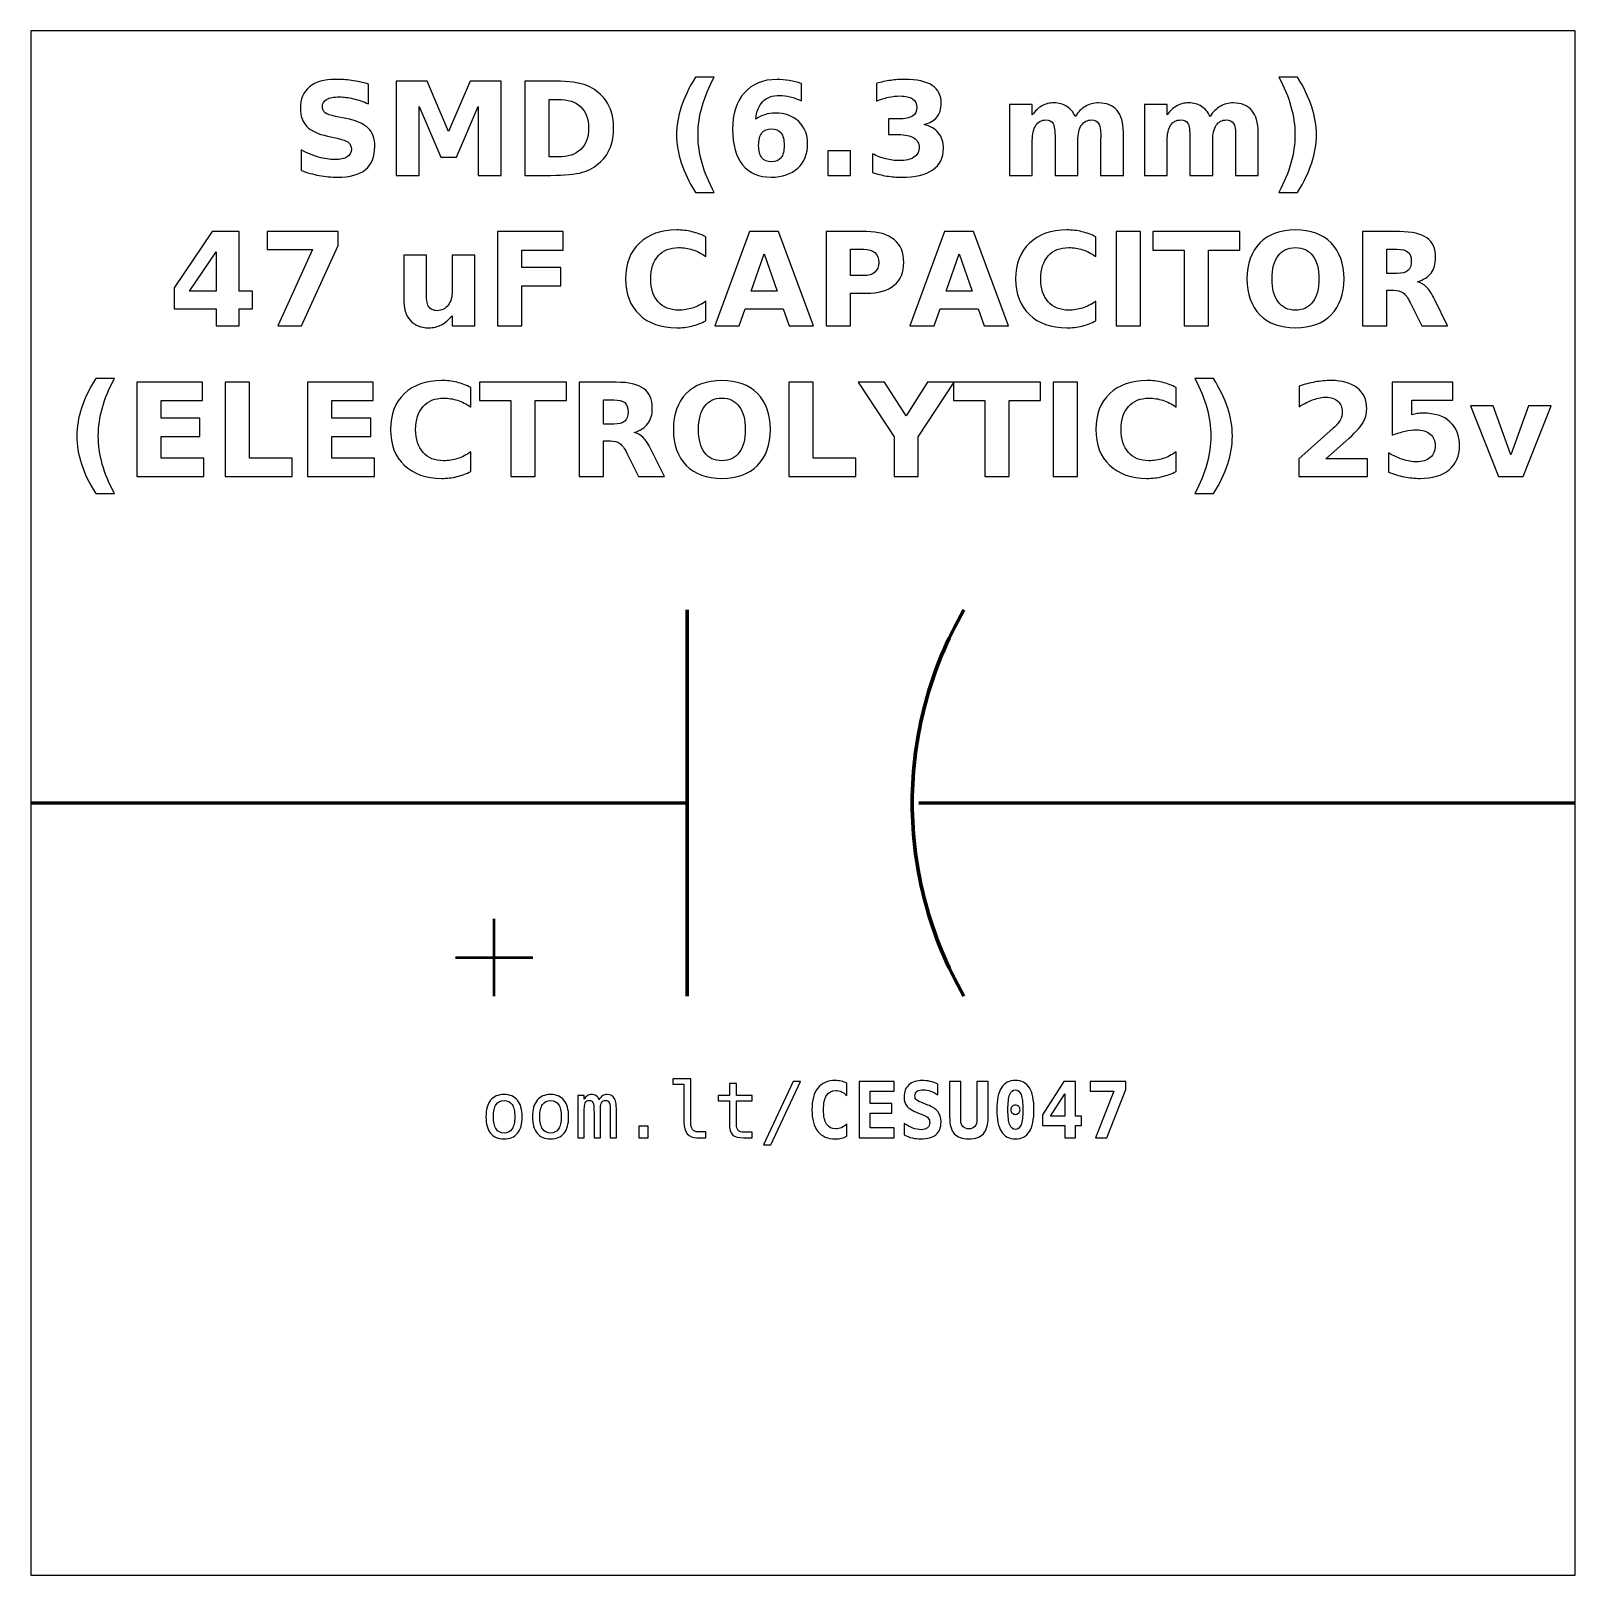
# Model space of a CAD drawing. Header units: centimetres. Extents: x -11.5 to -9.5, y -15.85 to -13.85.
import ezdxf

# ---------------------------------------------------------------- set-up
doc = ezdxf.new("R2010")
doc.units = ezdxf.units.CM
doc.header["$MEASUREMENT"] = 0
doc.layers.add('Layer 1', color=7, linetype='Continuous')

msp = doc.modelspace()

# ---------------------------------------------------------------- linework, layer by layer
at = {"layer": 'Layer 1', "color": 7}
msp.add_open_spline([(-11.5, -13.85), (-11.5, -13.85), (-9.5, -13.85), (-9.5, -13.85), (-9.5, -13.85), (-9.5, -13.85), (-9.5, -15.85), (-9.5, -15.85), (-9.5, -15.85), (-9.5, -15.85), (-11.5, -15.85), (-11.5, -15.85), (-11.5, -15.85), (-11.5, -15.85), (-11.5, -13.85), (-11.5, -13.85)], degree=3, knots=[0, 0, 0, 0, 0.25, 0.25, 0.25, 0.25, 0.5, 0.5, 0.5, 0.5, 0.75, 0.75, 0.75, 0.75, 1, 1, 1, 1], dxfattribs=at)
at = {"layer": 'Layer 1', "color": 250}
for points, knots in [([(-11.06262, -13.91881), (-11.06262, -13.91881), (-11.06262, -13.94464), (-11.06262, -13.94464), (-11.06262, -13.94464), (-11.06932, -13.94165), (-11.07588, -13.93939), (-11.08225, -13.93785), (-11.08225, -13.93785), (-11.08865, -13.93632), (-11.09468, -13.93556), (-11.10035, -13.93556), (-11.10035, -13.93556), (-11.10786, -13.93556), (-11.11345, -13.9366), (-11.11705, -13.93866), (-11.11705, -13.93866), (-11.12065, -13.94076), (-11.12244, -13.94397), (-11.12244, -13.94833), (-11.12244, -13.94833), (-11.12244, -13.95159), (-11.12124, -13.95416), (-11.11881, -13.95598), (-11.11881, -13.95598), (-11.11638, -13.95779), (-11.11197, -13.95939), (-11.10557, -13.9607), (-11.10557, -13.9607), (-11.10557, -13.9607), (-11.09217, -13.96338), (-11.09217, -13.96338), (-11.09217, -13.96338), (-11.07856, -13.96612), (-11.06893, -13.97025), (-11.0632, -13.97584), (-11.0632, -13.97584), (-11.05748, -13.98139), (-11.0546, -13.9893), (-11.0546, -13.99955), (-11.0546, -13.99955), (-11.0546, -14.01304), (-11.0586, -14.02306), (-11.06658, -14.02963), (-11.06658, -14.02963), (-11.07457, -14.03619), (-11.08678, -14.03948), (-11.1032, -14.03948), (-11.1032, -14.03948), (-11.11096, -14.03948), (-11.11873, -14.03876), (-11.12652, -14.03728), (-11.12652, -14.03728), (-11.13431, -14.0358), (-11.14213, -14.03362), (-11.14992, -14.03074), (-11.14992, -14.03074), (-11.14992, -14.03074), (-11.14992, -14.00415), (-11.14992, -14.00415), (-11.14992, -14.00415), (-11.14213, -14.00829), (-11.13459, -14.01142), (-11.1273, -14.01351), (-11.1273, -14.01351), (-11.12001, -14.01561), (-11.113, -14.01667), (-11.10624, -14.01667), (-11.10624, -14.01667), (-11.09937, -14.01667), (-11.09409, -14.01552), (-11.09043, -14.01323), (-11.09043, -14.01323), (-11.08678, -14.01094), (-11.08496, -14.00767), (-11.08496, -14.0034), (-11.08496, -14.0034), (-11.08496, -13.9996), (-11.08619, -13.99664), (-11.08867, -13.99458), (-11.08867, -13.99458), (-11.09116, -13.99251), (-11.0961, -13.99064), (-11.10353, -13.98902), (-11.10353, -13.98902), (-11.10353, -13.98902), (-11.11574, -13.98631), (-11.11574, -13.98631), (-11.11574, -13.98631), (-11.12794, -13.98368), (-11.13688, -13.97952), (-11.14252, -13.9738), (-11.14252, -13.9738), (-11.14816, -13.96807), (-11.15098, -13.96034), (-11.15098, -13.95064), (-11.15098, -13.95064), (-11.15098, -13.93847), (-11.14704, -13.92911), (-11.1392, -13.92258), (-11.1392, -13.92258), (-11.13135, -13.91601), (-11.12007, -13.91275), (-11.10532, -13.91275), (-11.10532, -13.91275), (-11.09862, -13.91275), (-11.09172, -13.91325), (-11.08463, -13.91425), (-11.08463, -13.91425), (-11.07753, -13.91526), (-11.07019, -13.91677), (-11.06262, -13.91881)], [0, 0, 0, 0, 0.0357143, 0.0357143, 0.0357143, 0.0357143, 0.0714286, 0.0714286, 0.0714286, 0.0714286, 0.1071429, 0.1071429, 0.1071429, 0.1071429, 0.1428571, 0.1428571, 0.1428571, 0.1428571, 0.1785714, 0.1785714, 0.1785714, 0.1785714, 0.2142857, 0.2142857, 0.2142857, 0.2142857, 0.25, 0.25, 0.25, 0.25, 0.2857143, 0.2857143, 0.2857143, 0.2857143, 0.3214286, 0.3214286, 0.3214286, 0.3214286, 0.3571429, 0.3571429, 0.3571429, 0.3571429, 0.3928571, 0.3928571, 0.3928571, 0.3928571, 0.4285714, 0.4285714, 0.4285714, 0.4285714, 0.4642857, 0.4642857, 0.4642857, 0.4642857, 0.5, 0.5, 0.5, 0.5, 0.5357143, 0.5357143, 0.5357143, 0.5357143, 0.5714286, 0.5714286, 0.5714286, 0.5714286, 0.6071429, 0.6071429, 0.6071429, 0.6071429, 0.6428571, 0.6428571, 0.6428571, 0.6428571, 0.6785714, 0.6785714, 0.6785714, 0.6785714, 0.7142857, 0.7142857, 0.7142857, 0.7142857, 0.75, 0.75, 0.75, 0.75, 0.7857143, 0.7857143, 0.7857143, 0.7857143, 0.8214286, 0.8214286, 0.8214286, 0.8214286, 0.8571429, 0.8571429, 0.8571429, 0.8571429, 0.8928571, 0.8928571, 0.8928571, 0.8928571, 0.9285714, 0.9285714, 0.9285714, 0.9285714, 0.9642857, 0.9642857, 0.9642857, 0.9642857, 1, 1, 1, 1]), ([(-11.02695, -13.91495), (-11.02695, -13.91495), (-10.98687, -13.91495), (-10.98687, -13.91495), (-10.98687, -13.91495), (-10.98687, -13.91495), (-10.95903, -13.98033), (-10.95903, -13.98033), (-10.95903, -13.98033), (-10.95903, -13.98033), (-10.93105, -13.91495), (-10.93105, -13.91495), (-10.93105, -13.91495), (-10.93105, -13.91495), (-10.89105, -13.91495), (-10.89105, -13.91495), (-10.89105, -13.91495), (-10.89105, -13.91495), (-10.89105, -14.03711), (-10.89105, -14.03711), (-10.89105, -14.03711), (-10.89105, -14.03711), (-10.92082, -14.03711), (-10.92082, -14.03711), (-10.92082, -14.03711), (-10.92082, -14.03711), (-10.92082, -13.94777), (-10.92082, -13.94777), (-10.92082, -13.94777), (-10.92082, -13.94777), (-10.94898, -14.01362), (-10.94898, -14.01362), (-10.94898, -14.01362), (-10.94898, -14.01362), (-10.96894, -14.01362), (-10.96894, -14.01362), (-10.96894, -14.01362), (-10.96894, -14.01362), (-10.9971, -13.94777), (-10.9971, -13.94777), (-10.9971, -13.94777), (-10.9971, -13.94777), (-10.9971, -14.03711), (-10.9971, -14.03711), (-10.9971, -14.03711), (-10.9971, -14.03711), (-11.02695, -14.03711), (-11.02695, -14.03711), (-11.02695, -14.03711), (-11.02695, -14.03711), (-11.02695, -13.91495), (-11.02695, -13.91495)], [0, 0, 0, 0, 0.0769231, 0.0769231, 0.0769231, 0.0769231, 0.1538462, 0.1538462, 0.1538462, 0.1538462, 0.2307692, 0.2307692, 0.2307692, 0.2307692, 0.3076923, 0.3076923, 0.3076923, 0.3076923, 0.3846154, 0.3846154, 0.3846154, 0.3846154, 0.4615385, 0.4615385, 0.4615385, 0.4615385, 0.5384615, 0.5384615, 0.5384615, 0.5384615, 0.6153846, 0.6153846, 0.6153846, 0.6153846, 0.6923077, 0.6923077, 0.6923077, 0.6923077, 0.7692308, 0.7692308, 0.7692308, 0.7692308, 0.8461538, 0.8461538, 0.8461538, 0.8461538, 0.9230769, 0.9230769, 0.9230769, 0.9230769, 1, 1, 1, 1]), ([(-10.86019, -13.91495), (-10.86019, -13.91495), (-10.82696, -13.91495), (-10.82696, -13.91495), (-10.82696, -13.91495), (-10.80841, -13.91495), (-10.79462, -13.91626), (-10.78554, -13.91892), (-10.78554, -13.91892), (-10.77646, -13.92157), (-10.76867, -13.92604), (-10.76216, -13.93238), (-10.76216, -13.93238), (-10.75644, -13.93788), (-10.75219, -13.94425), (-10.7494, -13.95145), (-10.7494, -13.95145), (-10.74663, -13.95863), (-10.74524, -13.96679), (-10.74524, -13.97592), (-10.74524, -13.97592), (-10.74524, -13.98514), (-10.74663, -13.99335), (-10.7494, -14.00058), (-10.7494, -14.00058), (-10.75219, -14.00781), (-10.75644, -14.01418), (-10.76216, -14.01968), (-10.76216, -14.01968), (-10.76873, -14.02602), (-10.77657, -14.03049), (-10.78573, -14.03314), (-10.78573, -14.03314), (-10.7949, -14.0358), (-10.80864, -14.03711), (-10.82696, -14.03711), (-10.82696, -14.03711), (-10.82696, -14.03711), (-10.86019, -14.03711), (-10.86019, -14.03711), (-10.86019, -14.03711), (-10.86019, -14.03711), (-10.86019, -13.91495), (-10.86019, -13.91495)], [0, 0, 0, 0, 0.0909091, 0.0909091, 0.0909091, 0.0909091, 0.1818182, 0.1818182, 0.1818182, 0.1818182, 0.2727273, 0.2727273, 0.2727273, 0.2727273, 0.3636364, 0.3636364, 0.3636364, 0.3636364, 0.4545455, 0.4545455, 0.4545455, 0.4545455, 0.5454545, 0.5454545, 0.5454545, 0.5454545, 0.6363636, 0.6363636, 0.6363636, 0.6363636, 0.7272727, 0.7272727, 0.7272727, 0.7272727, 0.8181818, 0.8181818, 0.8181818, 0.8181818, 0.9090909, 0.9090909, 0.9090909, 0.9090909, 1, 1, 1, 1]), ([(-10.61499, -14.0592), (-10.61499, -14.0592), (-10.63928, -14.0592), (-10.63928, -14.0592), (-10.63928, -14.0592), (-10.64763, -14.04574), (-10.65381, -14.03292), (-10.65777, -14.02077), (-10.65777, -14.02077), (-10.66177, -14.00865), (-10.66375, -13.99661), (-10.66375, -13.98466), (-10.66375, -13.98466), (-10.66375, -13.97271), (-10.66174, -13.96061), (-10.65774, -13.94838), (-10.65774, -13.94838), (-10.65372, -13.93612), (-10.64758, -13.92333), (-10.63928, -13.90995), (-10.63928, -13.90995), (-10.63928, -13.90995), (-10.61499, -13.90995), (-10.61499, -13.90995), (-10.61499, -13.90995), (-10.62197, -13.92288), (-10.62719, -13.93553), (-10.63068, -13.94788), (-10.63068, -13.94788), (-10.63417, -13.96022), (-10.63593, -13.97243), (-10.63593, -13.98449), (-10.63593, -13.98449), (-10.63593, -13.99656), (-10.6342, -14.00876), (-10.63074, -14.02116), (-10.63074, -14.02116), (-10.62727, -14.03354), (-10.62202, -14.04621), (-10.61499, -14.0592)], [0, 0, 0, 0, 0.1, 0.1, 0.1, 0.1, 0.2, 0.2, 0.2, 0.2, 0.3, 0.3, 0.3, 0.3, 0.4, 0.4, 0.4, 0.4, 0.5, 0.5, 0.5, 0.5, 0.6, 0.6, 0.6, 0.6, 0.7, 0.7, 0.7, 0.7, 0.8, 0.8, 0.8, 0.8, 0.9, 0.9, 0.9, 0.9, 1, 1, 1, 1]), ([(-10.50202, -13.91814), (-10.50202, -13.91814), (-10.50202, -13.94073), (-10.50202, -13.94073), (-10.50202, -13.94073), (-10.50721, -13.93827), (-10.51207, -13.93646), (-10.51665, -13.93528), (-10.51665, -13.93528), (-10.52123, -13.93411), (-10.52573, -13.93352), (-10.53008, -13.93352), (-10.53008, -13.93352), (-10.53947, -13.93352), (-10.54676, -13.93612), (-10.55201, -13.94134), (-10.55201, -13.94134), (-10.55723, -13.94654), (-10.5603, -13.95427), (-10.56117, -13.96452), (-10.56117, -13.96452), (-10.55756, -13.96187), (-10.55365, -13.95986), (-10.54947, -13.95852), (-10.54947, -13.95852), (-10.54528, -13.95718), (-10.5407, -13.95651), (-10.53572, -13.95651), (-10.53572, -13.95651), (-10.52324, -13.95651), (-10.51316, -13.96017), (-10.50551, -13.96748), (-10.50551, -13.96748), (-10.49783, -13.97477), (-10.494, -13.98435), (-10.494, -13.99619), (-10.494, -13.99619), (-10.494, -14.00929), (-10.49827, -14.01977), (-10.50685, -14.02767), (-10.50685, -14.02767), (-10.51539, -14.03555), (-10.5269, -14.03948), (-10.54128, -14.03948), (-10.54128, -14.03948), (-10.55715, -14.03948), (-10.56943, -14.03412), (-10.57815, -14.0234), (-10.57815, -14.0234), (-10.58683, -14.0127), (-10.59119, -13.99748), (-10.59119, -13.97779), (-10.59119, -13.97779), (-10.59119, -13.95763), (-10.58611, -13.94176), (-10.57594, -13.93023), (-10.57594, -13.93023), (-10.56575, -13.91869), (-10.55181, -13.91291), (-10.53408, -13.91291), (-10.53408, -13.91291), (-10.52846, -13.91291), (-10.52302, -13.91336), (-10.51771, -13.91423), (-10.51771, -13.91423), (-10.51243, -13.91509), (-10.50721, -13.9164), (-10.50202, -13.91814)], [0, 0, 0, 0, 0.0588235, 0.0588235, 0.0588235, 0.0588235, 0.1176471, 0.1176471, 0.1176471, 0.1176471, 0.1764706, 0.1764706, 0.1764706, 0.1764706, 0.2352941, 0.2352941, 0.2352941, 0.2352941, 0.2941176, 0.2941176, 0.2941176, 0.2941176, 0.3529412, 0.3529412, 0.3529412, 0.3529412, 0.4117647, 0.4117647, 0.4117647, 0.4117647, 0.4705882, 0.4705882, 0.4705882, 0.4705882, 0.5294118, 0.5294118, 0.5294118, 0.5294118, 0.5882353, 0.5882353, 0.5882353, 0.5882353, 0.6470588, 0.6470588, 0.6470588, 0.6470588, 0.7058824, 0.7058824, 0.7058824, 0.7058824, 0.7647059, 0.7647059, 0.7647059, 0.7647059, 0.8235294, 0.8235294, 0.8235294, 0.8235294, 0.8823529, 0.8823529, 0.8823529, 0.8823529, 0.9411765, 0.9411765, 0.9411765, 0.9411765, 1, 1, 1, 1]), ([(-10.34327, -13.97123), (-10.33506, -13.97335), (-10.32878, -13.97706), (-10.3245, -13.98231), (-10.3245, -13.98231), (-10.32023, -13.98759), (-10.31808, -13.99427), (-10.31808, -14.0024), (-10.31808, -14.0024), (-10.31808, -14.01452), (-10.32272, -14.02373), (-10.33199, -14.03004), (-10.33199, -14.03004), (-10.34126, -14.03633), (-10.35478, -14.03948), (-10.37257, -14.03948), (-10.37257, -14.03948), (-10.37885, -14.03948), (-10.38513, -14.03898), (-10.39145, -14.03798), (-10.39145, -14.03798), (-10.39773, -14.03697), (-10.40396, -14.03543), (-10.41013, -14.03342), (-10.41013, -14.03342), (-10.41013, -14.03342), (-10.41013, -14.00913), (-10.41013, -14.00913), (-10.41013, -14.00913), (-10.40424, -14.01206), (-10.3984, -14.01429), (-10.39259, -14.0158), (-10.39259, -14.0158), (-10.38678, -14.01728), (-10.38106, -14.01803), (-10.37544, -14.01803), (-10.37544, -14.01803), (-10.36709, -14.01803), (-10.3607, -14.01658), (-10.35626, -14.01371), (-10.35626, -14.01371), (-10.35182, -14.0108), (-10.34958, -14.00667), (-10.34958, -14.00125), (-10.34958, -14.00125), (-10.34958, -13.99569), (-10.35187, -13.99148), (-10.35642, -13.98863), (-10.35642, -13.98863), (-10.36098, -13.98575), (-10.36771, -13.98433), (-10.37659, -13.98433), (-10.37659, -13.98433), (-10.37659, -13.98433), (-10.38918, -13.98433), (-10.38918, -13.98433), (-10.38918, -13.98433), (-10.38918, -13.98433), (-10.38918, -13.96402), (-10.38918, -13.96402), (-10.38918, -13.96402), (-10.38918, -13.96402), (-10.37595, -13.96402), (-10.37595, -13.96402), (-10.37595, -13.96402), (-10.36801, -13.96402), (-10.36215, -13.96279), (-10.35827, -13.96031), (-10.35827, -13.96031), (-10.35439, -13.95782), (-10.35246, -13.95405), (-10.35246, -13.949), (-10.35246, -13.949), (-10.35246, -13.9443), (-10.35433, -13.94067), (-10.3581, -13.93813), (-10.3581, -13.93813), (-10.36187, -13.93556), (-10.36718, -13.93428), (-10.37405, -13.93428), (-10.37405, -13.93428), (-10.37913, -13.93428), (-10.38424, -13.93484), (-10.38944, -13.93598), (-10.38944, -13.93598), (-10.3946, -13.93713), (-10.39974, -13.93883), (-10.40488, -13.94106), (-10.40488, -13.94106), (-10.40488, -13.94106), (-10.40488, -13.918), (-10.40488, -13.918), (-10.40488, -13.918), (-10.39865, -13.91624), (-10.39251, -13.91492), (-10.38639, -13.91406), (-10.38639, -13.91406), (-10.38028, -13.91319), (-10.3743, -13.91275), (-10.36841, -13.91275), (-10.36841, -13.91275), (-10.35254, -13.91275), (-10.34065, -13.91534), (-10.33277, -13.92057), (-10.33277, -13.92057), (-10.32489, -13.92576), (-10.32096, -13.93361), (-10.32096, -13.94408), (-10.32096, -13.94408), (-10.32096, -13.9512), (-10.32283, -13.95707), (-10.3266, -13.96162), (-10.3266, -13.96162), (-10.33037, -13.96617), (-10.33593, -13.96938), (-10.34327, -13.97123)], [0, 0, 0, 0, 0.0344828, 0.0344828, 0.0344828, 0.0344828, 0.0689655, 0.0689655, 0.0689655, 0.0689655, 0.1034483, 0.1034483, 0.1034483, 0.1034483, 0.137931, 0.137931, 0.137931, 0.137931, 0.1724138, 0.1724138, 0.1724138, 0.1724138, 0.2068966, 0.2068966, 0.2068966, 0.2068966, 0.2413793, 0.2413793, 0.2413793, 0.2413793, 0.2758621, 0.2758621, 0.2758621, 0.2758621, 0.3103448, 0.3103448, 0.3103448, 0.3103448, 0.3448276, 0.3448276, 0.3448276, 0.3448276, 0.3793103, 0.3793103, 0.3793103, 0.3793103, 0.4137931, 0.4137931, 0.4137931, 0.4137931, 0.4482759, 0.4482759, 0.4482759, 0.4482759, 0.4827586, 0.4827586, 0.4827586, 0.4827586, 0.5172414, 0.5172414, 0.5172414, 0.5172414, 0.5517241, 0.5517241, 0.5517241, 0.5517241, 0.5862069, 0.5862069, 0.5862069, 0.5862069, 0.6206897, 0.6206897, 0.6206897, 0.6206897, 0.6551724, 0.6551724, 0.6551724, 0.6551724, 0.6896552, 0.6896552, 0.6896552, 0.6896552, 0.7241379, 0.7241379, 0.7241379, 0.7241379, 0.7586207, 0.7586207, 0.7586207, 0.7586207, 0.7931034, 0.7931034, 0.7931034, 0.7931034, 0.8275862, 0.8275862, 0.8275862, 0.8275862, 0.862069, 0.862069, 0.862069, 0.862069, 0.8965517, 0.8965517, 0.8965517, 0.8965517, 0.9310345, 0.9310345, 0.9310345, 0.9310345, 0.9655172, 0.9655172, 0.9655172, 0.9655172, 1, 1, 1, 1]), ([(-9.88376, -14.0592), (-9.87678, -14.04621), (-9.87153, -14.03354), (-9.86804, -14.02116), (-9.86804, -14.02116), (-9.86455, -14.00876), (-9.86282, -13.99656), (-9.86282, -13.98449), (-9.86282, -13.98449), (-9.86282, -13.97243), (-9.86455, -13.96022), (-9.86804, -13.94788), (-9.86804, -13.94788), (-9.87153, -13.93553), (-9.87678, -13.92288), (-9.88376, -13.90995), (-9.88376, -13.90995), (-9.88376, -13.90995), (-9.85947, -13.90995), (-9.85947, -13.90995), (-9.85947, -13.90995), (-9.85117, -13.92333), (-9.84503, -13.93612), (-9.84101, -13.94838), (-9.84101, -13.94838), (-9.83701, -13.96061), (-9.835, -13.97271), (-9.835, -13.98466), (-9.835, -13.98466), (-9.835, -13.99661), (-9.83698, -14.00865), (-9.84098, -14.02077), (-9.84098, -14.02077), (-9.84494, -14.03292), (-9.85112, -14.04574), (-9.85947, -14.0592), (-9.85947, -14.0592), (-9.85947, -14.0592), (-9.88376, -14.0592), (-9.88376, -14.0592)], [0, 0, 0, 0, 0.1, 0.1, 0.1, 0.1, 0.2, 0.2, 0.2, 0.2, 0.3, 0.3, 0.3, 0.3, 0.4, 0.4, 0.4, 0.4, 0.5, 0.5, 0.5, 0.5, 0.6, 0.6, 0.6, 0.6, 0.7, 0.7, 0.7, 0.7, 0.8, 0.8, 0.8, 0.8, 0.9, 0.9, 0.9, 0.9, 1, 1, 1, 1]), ([(-10.82869, -13.93877), (-10.82869, -13.93877), (-10.82869, -14.01329), (-10.82869, -14.01329), (-10.82869, -14.01329), (-10.82869, -14.01329), (-10.81741, -14.01329), (-10.81741, -14.01329), (-10.81741, -14.01329), (-10.80453, -14.01329), (-10.7947, -14.0101), (-10.78791, -14.00371), (-10.78791, -14.00371), (-10.78113, -13.99734), (-10.77772, -13.98807), (-10.77772, -13.97592), (-10.77772, -13.97592), (-10.77772, -13.9638), (-10.7811, -13.95458), (-10.78786, -13.94827), (-10.78786, -13.94827), (-10.79462, -13.94193), (-10.80447, -13.93877), (-10.81741, -13.93877), (-10.81741, -13.93877), (-10.81741, -13.93877), (-10.82869, -13.93877), (-10.82869, -13.93877)], [0, 0, 0, 0, 0.1428571, 0.1428571, 0.1428571, 0.1428571, 0.2857143, 0.2857143, 0.2857143, 0.2857143, 0.4285714, 0.4285714, 0.4285714, 0.4285714, 0.5714286, 0.5714286, 0.5714286, 0.5714286, 0.7142857, 0.7142857, 0.7142857, 0.7142857, 0.8571429, 0.8571429, 0.8571429, 0.8571429, 1, 1, 1, 1]), ([(-10.14738, -13.9607), (-10.14367, -13.95503), (-10.13928, -13.9507), (-10.13417, -13.94774), (-10.13417, -13.94774), (-10.12906, -13.94475), (-10.12348, -13.94327), (-10.11736, -13.94327), (-10.11736, -13.94327), (-10.10683, -13.94327), (-10.09882, -13.94651), (-10.09331, -13.95302), (-10.09331, -13.95302), (-10.08781, -13.9595), (-10.08505, -13.96894), (-10.08505, -13.98131), (-10.08505, -13.98131), (-10.08505, -13.98131), (-10.08505, -14.03711), (-10.08505, -14.03711), (-10.08505, -14.03711), (-10.08505, -14.03711), (-10.11451, -14.03711), (-10.11451, -14.03711), (-10.11451, -14.03711), (-10.11451, -14.03711), (-10.11451, -13.98932), (-10.11451, -13.98932), (-10.11451, -13.98932), (-10.11446, -13.98863), (-10.11443, -13.9879), (-10.1144, -13.98712), (-10.1144, -13.98712), (-10.11437, -13.98636), (-10.11434, -13.98528), (-10.11434, -13.98385), (-10.11434, -13.98385), (-10.11434, -13.97737), (-10.11529, -13.97265), (-10.11722, -13.96975), (-10.11722, -13.96975), (-10.11912, -13.96681), (-10.12219, -13.96536), (-10.12644, -13.96536), (-10.12644, -13.96536), (-10.13202, -13.96536), (-10.1363, -13.96765), (-10.13934, -13.97223), (-10.13934, -13.97223), (-10.14236, -13.97681), (-10.14392, -13.98343), (-10.14403, -13.99212), (-10.14403, -13.99212), (-10.14403, -13.99212), (-10.14403, -14.03711), (-10.14403, -14.03711), (-10.14403, -14.03711), (-10.14403, -14.03711), (-10.1735, -14.03711), (-10.1735, -14.03711), (-10.1735, -14.03711), (-10.1735, -14.03711), (-10.1735, -13.98932), (-10.1735, -13.98932), (-10.1735, -13.98932), (-10.1735, -13.97919), (-10.17436, -13.97265), (-10.17612, -13.96975), (-10.17612, -13.96975), (-10.17785, -13.96681), (-10.18095, -13.96536), (-10.18542, -13.96536), (-10.18542, -13.96536), (-10.19106, -13.96536), (-10.19539, -13.96768), (-10.19844, -13.97229), (-10.19844, -13.97229), (-10.20148, -13.9769), (-10.20302, -13.98346), (-10.20302, -13.99203), (-10.20302, -13.99203), (-10.20302, -13.99203), (-10.20302, -14.03711), (-10.20302, -14.03711), (-10.20302, -14.03711), (-10.20302, -14.03711), (-10.23248, -14.03711), (-10.23248, -14.03711), (-10.23248, -14.03711), (-10.23248, -14.03711), (-10.23248, -13.94548), (-10.23248, -13.94548), (-10.23248, -13.94548), (-10.23248, -13.94548), (-10.20302, -13.94548), (-10.20302, -13.94548), (-10.20302, -13.94548), (-10.20302, -13.94548), (-10.20302, -13.95891), (-10.20302, -13.95891), (-10.20302, -13.95891), (-10.19941, -13.95372), (-10.19528, -13.94983), (-10.19062, -13.94721), (-10.19062, -13.94721), (-10.18595, -13.94458), (-10.18081, -13.94327), (-10.1752, -13.94327), (-10.1752, -13.94327), (-10.16889, -13.94327), (-10.16328, -13.94481), (-10.15844, -13.94785), (-10.15844, -13.94785), (-10.15358, -13.95092), (-10.1499, -13.9552), (-10.14738, -13.9607)], [0, 0, 0, 0, 0.0344828, 0.0344828, 0.0344828, 0.0344828, 0.0689655, 0.0689655, 0.0689655, 0.0689655, 0.1034483, 0.1034483, 0.1034483, 0.1034483, 0.137931, 0.137931, 0.137931, 0.137931, 0.1724138, 0.1724138, 0.1724138, 0.1724138, 0.2068966, 0.2068966, 0.2068966, 0.2068966, 0.2413793, 0.2413793, 0.2413793, 0.2413793, 0.2758621, 0.2758621, 0.2758621, 0.2758621, 0.3103448, 0.3103448, 0.3103448, 0.3103448, 0.3448276, 0.3448276, 0.3448276, 0.3448276, 0.3793103, 0.3793103, 0.3793103, 0.3793103, 0.4137931, 0.4137931, 0.4137931, 0.4137931, 0.4482759, 0.4482759, 0.4482759, 0.4482759, 0.4827586, 0.4827586, 0.4827586, 0.4827586, 0.5172414, 0.5172414, 0.5172414, 0.5172414, 0.5517241, 0.5517241, 0.5517241, 0.5517241, 0.5862069, 0.5862069, 0.5862069, 0.5862069, 0.6206897, 0.6206897, 0.6206897, 0.6206897, 0.6551724, 0.6551724, 0.6551724, 0.6551724, 0.6896552, 0.6896552, 0.6896552, 0.6896552, 0.7241379, 0.7241379, 0.7241379, 0.7241379, 0.7586207, 0.7586207, 0.7586207, 0.7586207, 0.7931034, 0.7931034, 0.7931034, 0.7931034, 0.8275862, 0.8275862, 0.8275862, 0.8275862, 0.862069, 0.862069, 0.862069, 0.862069, 0.8965517, 0.8965517, 0.8965517, 0.8965517, 0.9310345, 0.9310345, 0.9310345, 0.9310345, 0.9655172, 0.9655172, 0.9655172, 0.9655172, 1, 1, 1, 1]), ([(-9.97277, -13.9607), (-9.96906, -13.95503), (-9.96467, -13.9507), (-9.95956, -13.94774), (-9.95956, -13.94774), (-9.95445, -13.94475), (-9.94887, -13.94327), (-9.94275, -13.94327), (-9.94275, -13.94327), (-9.93222, -13.94327), (-9.92421, -13.94651), (-9.9187, -13.95302), (-9.9187, -13.95302), (-9.9132, -13.9595), (-9.91044, -13.96894), (-9.91044, -13.98131), (-9.91044, -13.98131), (-9.91044, -13.98131), (-9.91044, -14.03711), (-9.91044, -14.03711), (-9.91044, -14.03711), (-9.91044, -14.03711), (-9.9399, -14.03711), (-9.9399, -14.03711), (-9.9399, -14.03711), (-9.9399, -14.03711), (-9.9399, -13.98932), (-9.9399, -13.98932), (-9.9399, -13.98932), (-9.93985, -13.98863), (-9.93982, -13.9879), (-9.93979, -13.98712), (-9.93979, -13.98712), (-9.93976, -13.98636), (-9.93973, -13.98528), (-9.93973, -13.98385), (-9.93973, -13.98385), (-9.93973, -13.97737), (-9.94068, -13.97265), (-9.94261, -13.96975), (-9.94261, -13.96975), (-9.94451, -13.96681), (-9.94758, -13.96536), (-9.95183, -13.96536), (-9.95183, -13.96536), (-9.95741, -13.96536), (-9.96169, -13.96765), (-9.96473, -13.97223), (-9.96473, -13.97223), (-9.96775, -13.97681), (-9.96931, -13.98343), (-9.96942, -13.99212), (-9.96942, -13.99212), (-9.96942, -13.99212), (-9.96942, -14.03711), (-9.96942, -14.03711), (-9.96942, -14.03711), (-9.96942, -14.03711), (-9.99889, -14.03711), (-9.99889, -14.03711), (-9.99889, -14.03711), (-9.99889, -14.03711), (-9.99889, -13.98932), (-9.99889, -13.98932), (-9.99889, -13.98932), (-9.99889, -13.97919), (-9.99975, -13.97265), (-10.00151, -13.96975), (-10.00151, -13.96975), (-10.00324, -13.96681), (-10.00634, -13.96536), (-10.01081, -13.96536), (-10.01081, -13.96536), (-10.01645, -13.96536), (-10.02078, -13.96768), (-10.02383, -13.97229), (-10.02383, -13.97229), (-10.02687, -13.9769), (-10.02841, -13.98346), (-10.02841, -13.99203), (-10.02841, -13.99203), (-10.02841, -13.99203), (-10.02841, -14.03711), (-10.02841, -14.03711), (-10.02841, -14.03711), (-10.02841, -14.03711), (-10.05787, -14.03711), (-10.05787, -14.03711), (-10.05787, -14.03711), (-10.05787, -14.03711), (-10.05787, -13.94548), (-10.05787, -13.94548), (-10.05787, -13.94548), (-10.05787, -13.94548), (-10.02841, -13.94548), (-10.02841, -13.94548), (-10.02841, -13.94548), (-10.02841, -13.94548), (-10.02841, -13.95891), (-10.02841, -13.95891), (-10.02841, -13.95891), (-10.0248, -13.95372), (-10.02067, -13.94983), (-10.01601, -13.94721), (-10.01601, -13.94721), (-10.01134, -13.94458), (-10.0062, -13.94327), (-10.00059, -13.94327), (-10.00059, -13.94327), (-9.99428, -13.94327), (-9.98867, -13.94481), (-9.98383, -13.94785), (-9.98383, -13.94785), (-9.97897, -13.95092), (-9.97529, -13.9552), (-9.97277, -13.9607)], [0, 0, 0, 0, 0.0344828, 0.0344828, 0.0344828, 0.0344828, 0.0689655, 0.0689655, 0.0689655, 0.0689655, 0.1034483, 0.1034483, 0.1034483, 0.1034483, 0.137931, 0.137931, 0.137931, 0.137931, 0.1724138, 0.1724138, 0.1724138, 0.1724138, 0.2068966, 0.2068966, 0.2068966, 0.2068966, 0.2413793, 0.2413793, 0.2413793, 0.2413793, 0.2758621, 0.2758621, 0.2758621, 0.2758621, 0.3103448, 0.3103448, 0.3103448, 0.3103448, 0.3448276, 0.3448276, 0.3448276, 0.3448276, 0.3793103, 0.3793103, 0.3793103, 0.3793103, 0.4137931, 0.4137931, 0.4137931, 0.4137931, 0.4482759, 0.4482759, 0.4482759, 0.4482759, 0.4827586, 0.4827586, 0.4827586, 0.4827586, 0.5172414, 0.5172414, 0.5172414, 0.5172414, 0.5517241, 0.5517241, 0.5517241, 0.5517241, 0.5862069, 0.5862069, 0.5862069, 0.5862069, 0.6206897, 0.6206897, 0.6206897, 0.6206897, 0.6551724, 0.6551724, 0.6551724, 0.6551724, 0.6896552, 0.6896552, 0.6896552, 0.6896552, 0.7241379, 0.7241379, 0.7241379, 0.7241379, 0.7586207, 0.7586207, 0.7586207, 0.7586207, 0.7931034, 0.7931034, 0.7931034, 0.7931034, 0.8275862, 0.8275862, 0.8275862, 0.8275862, 0.862069, 0.862069, 0.862069, 0.862069, 0.8965517, 0.8965517, 0.8965517, 0.8965517, 0.9310345, 0.9310345, 0.9310345, 0.9310345, 0.9655172, 0.9655172, 0.9655172, 0.9655172, 1, 1, 1, 1]), ([(-10.54095, -13.97681), (-10.54648, -13.97681), (-10.55061, -13.9786), (-10.55335, -13.98217), (-10.55335, -13.98217), (-10.55611, -13.98575), (-10.55748, -13.99111), (-10.55748, -13.99823), (-10.55748, -13.99823), (-10.55748, -14.00538), (-10.55611, -14.01075), (-10.55335, -14.01432), (-10.55335, -14.01432), (-10.55061, -14.0179), (-10.54648, -14.01968), (-10.54095, -14.01968), (-10.54095, -14.01968), (-10.53539, -14.01968), (-10.53123, -14.0179), (-10.52849, -14.01432), (-10.52849, -14.01432), (-10.52573, -14.01075), (-10.52436, -14.00538), (-10.52436, -13.99823), (-10.52436, -13.99823), (-10.52436, -13.99111), (-10.52573, -13.98575), (-10.52849, -13.98217), (-10.52849, -13.98217), (-10.53123, -13.9786), (-10.53539, -13.97681), (-10.54095, -13.97681)], [0, 0, 0, 0, 0.125, 0.125, 0.125, 0.125, 0.25, 0.25, 0.25, 0.25, 0.375, 0.375, 0.375, 0.375, 0.5, 0.5, 0.5, 0.5, 0.625, 0.625, 0.625, 0.625, 0.75, 0.75, 0.75, 0.75, 0.875, 0.875, 0.875, 0.875, 1, 1, 1, 1]), ([(-10.46789, -14.00544), (-10.46789, -14.00544), (-10.43842, -14.00544), (-10.43842, -14.00544), (-10.43842, -14.00544), (-10.43842, -14.00544), (-10.43842, -14.03711), (-10.43842, -14.03711), (-10.43842, -14.03711), (-10.43842, -14.03711), (-10.46789, -14.03711), (-10.46789, -14.03711), (-10.46789, -14.03711), (-10.46789, -14.03711), (-10.46789, -14.00544), (-10.46789, -14.00544)], [0, 0, 0, 0, 0.25, 0.25, 0.25, 0.25, 0.5, 0.5, 0.5, 0.5, 0.75, 0.75, 0.75, 0.75, 1, 1, 1, 1]), ([(-11.26529, -14.11), (-11.26529, -14.11), (-11.23027, -14.11), (-11.23027, -14.11), (-11.23027, -14.11), (-11.23027, -14.11), (-11.23027, -14.18708), (-11.23027, -14.18708), (-11.23027, -14.18708), (-11.23027, -14.18708), (-11.21284, -14.18708), (-11.21284, -14.18708), (-11.21284, -14.18708), (-11.21284, -14.18708), (-11.21284, -14.2099), (-11.21284, -14.2099), (-11.21284, -14.2099), (-11.21284, -14.2099), (-11.23027, -14.2099), (-11.23027, -14.2099), (-11.23027, -14.2099), (-11.23027, -14.2099), (-11.23027, -14.23216), (-11.23027, -14.23216), (-11.23027, -14.23216), (-11.23027, -14.23216), (-11.26004, -14.23216), (-11.26004, -14.23216), (-11.26004, -14.23216), (-11.26004, -14.23216), (-11.26004, -14.2099), (-11.26004, -14.2099), (-11.26004, -14.2099), (-11.26004, -14.2099), (-11.31422, -14.2099), (-11.31422, -14.2099), (-11.31422, -14.2099), (-11.31422, -14.2099), (-11.31422, -14.18289), (-11.31422, -14.18289), (-11.31422, -14.18289), (-11.31422, -14.18289), (-11.26529, -14.11), (-11.26529, -14.11)], [0, 0, 0, 0, 0.0909091, 0.0909091, 0.0909091, 0.0909091, 0.1818182, 0.1818182, 0.1818182, 0.1818182, 0.2727273, 0.2727273, 0.2727273, 0.2727273, 0.3636364, 0.3636364, 0.3636364, 0.3636364, 0.4545455, 0.4545455, 0.4545455, 0.4545455, 0.5454545, 0.5454545, 0.5454545, 0.5454545, 0.6363636, 0.6363636, 0.6363636, 0.6363636, 0.7272727, 0.7272727, 0.7272727, 0.7272727, 0.8181818, 0.8181818, 0.8181818, 0.8181818, 0.9090909, 0.9090909, 0.9090909, 0.9090909, 1, 1, 1, 1]), ([(-11.19396, -14.11), (-11.19396, -14.11), (-11.10191, -14.11), (-11.10191, -14.11), (-11.10191, -14.11), (-11.10191, -14.11), (-11.10191, -14.12776), (-11.10191, -14.12776), (-11.10191, -14.12776), (-11.10191, -14.12776), (-11.14953, -14.23216), (-11.14953, -14.23216), (-11.14953, -14.23216), (-11.14953, -14.23216), (-11.18022, -14.23216), (-11.18022, -14.23216), (-11.18022, -14.23216), (-11.18022, -14.23216), (-11.13512, -14.13315), (-11.13512, -14.13315), (-11.13512, -14.13315), (-11.13512, -14.13315), (-11.19396, -14.13315), (-11.19396, -14.13315), (-11.19396, -14.13315), (-11.19396, -14.13315), (-11.19396, -14.11), (-11.19396, -14.11)], [0, 0, 0, 0, 0.1428571, 0.1428571, 0.1428571, 0.1428571, 0.2857143, 0.2857143, 0.2857143, 0.2857143, 0.4285714, 0.4285714, 0.4285714, 0.4285714, 0.5714286, 0.5714286, 0.5714286, 0.5714286, 0.7142857, 0.7142857, 0.7142857, 0.7142857, 0.8571429, 0.8571429, 0.8571429, 0.8571429, 1, 1, 1, 1]), ([(-10.89555, -14.11), (-10.89555, -14.11), (-10.81054, -14.11), (-10.81054, -14.11), (-10.81054, -14.11), (-10.81054, -14.11), (-10.81054, -14.13382), (-10.81054, -14.13382), (-10.81054, -14.13382), (-10.81054, -14.13382), (-10.86405, -14.13382), (-10.86405, -14.13382), (-10.86405, -14.13382), (-10.86405, -14.13382), (-10.86405, -14.15656), (-10.86405, -14.15656), (-10.86405, -14.15656), (-10.86405, -14.15656), (-10.81372, -14.15656), (-10.81372, -14.15656), (-10.81372, -14.15656), (-10.81372, -14.15656), (-10.81372, -14.18038), (-10.81372, -14.18038), (-10.81372, -14.18038), (-10.81372, -14.18038), (-10.86405, -14.18038), (-10.86405, -14.18038), (-10.86405, -14.18038), (-10.86405, -14.18038), (-10.86405, -14.23216), (-10.86405, -14.23216), (-10.86405, -14.23216), (-10.86405, -14.23216), (-10.89555, -14.23216), (-10.89555, -14.23216), (-10.89555, -14.23216), (-10.89555, -14.23216), (-10.89555, -14.11), (-10.89555, -14.11)], [0, 0, 0, 0, 0.1, 0.1, 0.1, 0.1, 0.2, 0.2, 0.2, 0.2, 0.3, 0.3, 0.3, 0.3, 0.4, 0.4, 0.4, 0.4, 0.5, 0.5, 0.5, 0.5, 0.6, 0.6, 0.6, 0.6, 0.7, 0.7, 0.7, 0.7, 0.8, 0.8, 0.8, 0.8, 0.9, 0.9, 0.9, 0.9, 1, 1, 1, 1]), ([(-10.62585, -14.22546), (-10.63163, -14.22845), (-10.63766, -14.23071), (-10.64395, -14.23224), (-10.64395, -14.23224), (-10.6502, -14.23378), (-10.65676, -14.23453), (-10.66358, -14.23453), (-10.66358, -14.23453), (-10.68391, -14.23453), (-10.70003, -14.22884), (-10.71192, -14.21747), (-10.71192, -14.21747), (-10.72382, -14.2061), (-10.72977, -14.19069), (-10.72977, -14.17119), (-10.72977, -14.17119), (-10.72977, -14.15167), (-10.72382, -14.13623), (-10.71192, -14.12486), (-10.71192, -14.12486), (-10.70003, -14.11349), (-10.68391, -14.1078), (-10.66358, -14.1078), (-10.66358, -14.1078), (-10.65676, -14.1078), (-10.6502, -14.10855), (-10.64395, -14.11009), (-10.64395, -14.11009), (-10.63766, -14.11162), (-10.63163, -14.11388), (-10.62585, -14.11687), (-10.62585, -14.11687), (-10.62585, -14.11687), (-10.62585, -14.14215), (-10.62585, -14.14215), (-10.62585, -14.14215), (-10.63169, -14.13815), (-10.63744, -14.13525), (-10.64311, -14.13341), (-10.64311, -14.13341), (-10.64878, -14.13153), (-10.65475, -14.13061), (-10.66104, -14.13061), (-10.66104, -14.13061), (-10.67226, -14.13061), (-10.68112, -14.13422), (-10.68754, -14.14142), (-10.68754, -14.14142), (-10.69399, -14.14863), (-10.6972, -14.15854), (-10.6972, -14.17119), (-10.6972, -14.17119), (-10.6972, -14.18382), (-10.69399, -14.1937), (-10.68754, -14.20091), (-10.68754, -14.20091), (-10.68112, -14.20811), (-10.67226, -14.21172), (-10.66104, -14.21172), (-10.66104, -14.21172), (-10.65475, -14.21172), (-10.64878, -14.21079), (-10.64311, -14.20892), (-10.64311, -14.20892), (-10.63744, -14.20708), (-10.63169, -14.20418), (-10.62585, -14.20018), (-10.62585, -14.20018), (-10.62585, -14.20018), (-10.62585, -14.22546), (-10.62585, -14.22546)], [0, 0, 0, 0, 0.0555556, 0.0555556, 0.0555556, 0.0555556, 0.1111111, 0.1111111, 0.1111111, 0.1111111, 0.1666667, 0.1666667, 0.1666667, 0.1666667, 0.2222222, 0.2222222, 0.2222222, 0.2222222, 0.2777778, 0.2777778, 0.2777778, 0.2777778, 0.3333333, 0.3333333, 0.3333333, 0.3333333, 0.3888889, 0.3888889, 0.3888889, 0.3888889, 0.4444444, 0.4444444, 0.4444444, 0.4444444, 0.5, 0.5, 0.5, 0.5, 0.5555556, 0.5555556, 0.5555556, 0.5555556, 0.6111111, 0.6111111, 0.6111111, 0.6111111, 0.6666667, 0.6666667, 0.6666667, 0.6666667, 0.7222222, 0.7222222, 0.7222222, 0.7222222, 0.7777778, 0.7777778, 0.7777778, 0.7777778, 0.8333333, 0.8333333, 0.8333333, 0.8333333, 0.8888889, 0.8888889, 0.8888889, 0.8888889, 0.9444444, 0.9444444, 0.9444444, 0.9444444, 1, 1, 1, 1]), ([(-10.52564, -14.20993), (-10.52564, -14.20993), (-10.57491, -14.20993), (-10.57491, -14.20993), (-10.57491, -14.20993), (-10.57491, -14.20993), (-10.58267, -14.23216), (-10.58267, -14.23216), (-10.58267, -14.23216), (-10.58267, -14.23216), (-10.61434, -14.23216), (-10.61434, -14.23216), (-10.61434, -14.23216), (-10.61434, -14.23216), (-10.5691, -14.11), (-10.5691, -14.11), (-10.5691, -14.11), (-10.5691, -14.11), (-10.53153, -14.11), (-10.53153, -14.11), (-10.53153, -14.11), (-10.53153, -14.11), (-10.48629, -14.23216), (-10.48629, -14.23216), (-10.48629, -14.23216), (-10.48629, -14.23216), (-10.51796, -14.23216), (-10.51796, -14.23216), (-10.51796, -14.23216), (-10.51796, -14.23216), (-10.52564, -14.20993), (-10.52564, -14.20993)], [0, 0, 0, 0, 0.125, 0.125, 0.125, 0.125, 0.25, 0.25, 0.25, 0.25, 0.375, 0.375, 0.375, 0.375, 0.5, 0.5, 0.5, 0.5, 0.625, 0.625, 0.625, 0.625, 0.75, 0.75, 0.75, 0.75, 0.875, 0.875, 0.875, 0.875, 1, 1, 1, 1]), ([(-10.47006, -14.11), (-10.47006, -14.11), (-10.41778, -14.11), (-10.41778, -14.11), (-10.41778, -14.11), (-10.40222, -14.11), (-10.3903, -14.11346), (-10.38198, -14.12036), (-10.38198, -14.12036), (-10.37365, -14.12726), (-10.36949, -14.13709), (-10.36949, -14.14986), (-10.36949, -14.14986), (-10.36949, -14.16265), (-10.37365, -14.17251), (-10.38198, -14.1794), (-10.38198, -14.1794), (-10.3903, -14.1863), (-10.40222, -14.18976), (-10.41778, -14.18976), (-10.41778, -14.18976), (-10.41778, -14.18976), (-10.43856, -14.18976), (-10.43856, -14.18976), (-10.43856, -14.18976), (-10.43856, -14.18976), (-10.43856, -14.23216), (-10.43856, -14.23216), (-10.43856, -14.23216), (-10.43856, -14.23216), (-10.47006, -14.23216), (-10.47006, -14.23216), (-10.47006, -14.23216), (-10.47006, -14.23216), (-10.47006, -14.11), (-10.47006, -14.11)], [0, 0, 0, 0, 0.1111111, 0.1111111, 0.1111111, 0.1111111, 0.2222222, 0.2222222, 0.2222222, 0.2222222, 0.3333333, 0.3333333, 0.3333333, 0.3333333, 0.4444444, 0.4444444, 0.4444444, 0.4444444, 0.5555556, 0.5555556, 0.5555556, 0.5555556, 0.6666667, 0.6666667, 0.6666667, 0.6666667, 0.7777778, 0.7777778, 0.7777778, 0.7777778, 0.8888889, 0.8888889, 0.8888889, 0.8888889, 1, 1, 1, 1]), ([(-10.27314, -14.20993), (-10.27314, -14.20993), (-10.32241, -14.20993), (-10.32241, -14.20993), (-10.32241, -14.20993), (-10.32241, -14.20993), (-10.33017, -14.23216), (-10.33017, -14.23216), (-10.33017, -14.23216), (-10.33017, -14.23216), (-10.36184, -14.23216), (-10.36184, -14.23216), (-10.36184, -14.23216), (-10.36184, -14.23216), (-10.3166, -14.11), (-10.3166, -14.11), (-10.3166, -14.11), (-10.3166, -14.11), (-10.27903, -14.11), (-10.27903, -14.11), (-10.27903, -14.11), (-10.27903, -14.11), (-10.23379, -14.23216), (-10.23379, -14.23216), (-10.23379, -14.23216), (-10.23379, -14.23216), (-10.26546, -14.23216), (-10.26546, -14.23216), (-10.26546, -14.23216), (-10.26546, -14.23216), (-10.27314, -14.20993), (-10.27314, -14.20993)], [0, 0, 0, 0, 0.125, 0.125, 0.125, 0.125, 0.25, 0.25, 0.25, 0.25, 0.375, 0.375, 0.375, 0.375, 0.5, 0.5, 0.5, 0.5, 0.625, 0.625, 0.625, 0.625, 0.75, 0.75, 0.75, 0.75, 0.875, 0.875, 0.875, 0.875, 1, 1, 1, 1]), ([(-10.12068, -14.22546), (-10.12646, -14.22845), (-10.13249, -14.23071), (-10.13878, -14.23224), (-10.13878, -14.23224), (-10.14503, -14.23378), (-10.15159, -14.23453), (-10.15841, -14.23453), (-10.15841, -14.23453), (-10.17874, -14.23453), (-10.19486, -14.22884), (-10.20675, -14.21747), (-10.20675, -14.21747), (-10.21865, -14.2061), (-10.2246, -14.19069), (-10.2246, -14.17119), (-10.2246, -14.17119), (-10.2246, -14.15167), (-10.21865, -14.13623), (-10.20675, -14.12486), (-10.20675, -14.12486), (-10.19486, -14.11349), (-10.17874, -14.1078), (-10.15841, -14.1078), (-10.15841, -14.1078), (-10.15159, -14.1078), (-10.14503, -14.10855), (-10.13878, -14.11009), (-10.13878, -14.11009), (-10.13249, -14.11162), (-10.12646, -14.11388), (-10.12068, -14.11687), (-10.12068, -14.11687), (-10.12068, -14.11687), (-10.12068, -14.14215), (-10.12068, -14.14215), (-10.12068, -14.14215), (-10.12652, -14.13815), (-10.13227, -14.13525), (-10.13794, -14.13341), (-10.13794, -14.13341), (-10.14361, -14.13153), (-10.14958, -14.13061), (-10.15587, -14.13061), (-10.15587, -14.13061), (-10.16709, -14.13061), (-10.17595, -14.13422), (-10.18237, -14.14142), (-10.18237, -14.14142), (-10.18882, -14.14863), (-10.19203, -14.15854), (-10.19203, -14.17119), (-10.19203, -14.17119), (-10.19203, -14.18382), (-10.18882, -14.1937), (-10.18237, -14.20091), (-10.18237, -14.20091), (-10.17595, -14.20811), (-10.16709, -14.21172), (-10.15587, -14.21172), (-10.15587, -14.21172), (-10.14958, -14.21172), (-10.14361, -14.21079), (-10.13794, -14.20892), (-10.13794, -14.20892), (-10.13227, -14.20708), (-10.12652, -14.20418), (-10.12068, -14.20018), (-10.12068, -14.20018), (-10.12068, -14.20018), (-10.12068, -14.22546), (-10.12068, -14.22546)], [0, 0, 0, 0, 0.0555556, 0.0555556, 0.0555556, 0.0555556, 0.1111111, 0.1111111, 0.1111111, 0.1111111, 0.1666667, 0.1666667, 0.1666667, 0.1666667, 0.2222222, 0.2222222, 0.2222222, 0.2222222, 0.2777778, 0.2777778, 0.2777778, 0.2777778, 0.3333333, 0.3333333, 0.3333333, 0.3333333, 0.3888889, 0.3888889, 0.3888889, 0.3888889, 0.4444444, 0.4444444, 0.4444444, 0.4444444, 0.5, 0.5, 0.5, 0.5, 0.5555556, 0.5555556, 0.5555556, 0.5555556, 0.6111111, 0.6111111, 0.6111111, 0.6111111, 0.6666667, 0.6666667, 0.6666667, 0.6666667, 0.7222222, 0.7222222, 0.7222222, 0.7222222, 0.7777778, 0.7777778, 0.7777778, 0.7777778, 0.8333333, 0.8333333, 0.8333333, 0.8333333, 0.8888889, 0.8888889, 0.8888889, 0.8888889, 0.9444444, 0.9444444, 0.9444444, 0.9444444, 1, 1, 1, 1]), ([(-10.09459, -14.11), (-10.09459, -14.11), (-10.06309, -14.11), (-10.06309, -14.11), (-10.06309, -14.11), (-10.06309, -14.11), (-10.06309, -14.23216), (-10.06309, -14.23216), (-10.06309, -14.23216), (-10.06309, -14.23216), (-10.09459, -14.23216), (-10.09459, -14.23216), (-10.09459, -14.23216), (-10.09459, -14.23216), (-10.09459, -14.11), (-10.09459, -14.11)], [0, 0, 0, 0, 0.25, 0.25, 0.25, 0.25, 0.5, 0.5, 0.5, 0.5, 0.75, 0.75, 0.75, 0.75, 1, 1, 1, 1]), ([(-10.04683, -14.11), (-10.04683, -14.11), (-9.93425, -14.11), (-9.93425, -14.11), (-9.93425, -14.11), (-9.93425, -14.11), (-9.93425, -14.13382), (-9.93425, -14.13382), (-9.93425, -14.13382), (-9.93425, -14.13382), (-9.97475, -14.13382), (-9.97475, -14.13382), (-9.97475, -14.13382), (-9.97475, -14.13382), (-9.97475, -14.23216), (-9.97475, -14.23216), (-9.97475, -14.23216), (-9.97475, -14.23216), (-10.00625, -14.23216), (-10.00625, -14.23216), (-10.00625, -14.23216), (-10.00625, -14.23216), (-10.00625, -14.13382), (-10.00625, -14.13382), (-10.00625, -14.13382), (-10.00625, -14.13382), (-10.04683, -14.13382), (-10.04683, -14.13382), (-10.04683, -14.13382), (-10.04683, -14.13382), (-10.04683, -14.11), (-10.04683, -14.11)], [0, 0, 0, 0, 0.125, 0.125, 0.125, 0.125, 0.25, 0.25, 0.25, 0.25, 0.375, 0.375, 0.375, 0.375, 0.5, 0.5, 0.5, 0.5, 0.625, 0.625, 0.625, 0.625, 0.75, 0.75, 0.75, 0.75, 0.875, 0.875, 0.875, 0.875, 1, 1, 1, 1]), ([(-9.86214, -14.1078), (-9.84251, -14.1078), (-9.82712, -14.11341), (-9.816, -14.12466), (-9.816, -14.12466), (-9.80486, -14.13589), (-9.7993, -14.15139), (-9.7993, -14.17119), (-9.7993, -14.17119), (-9.7993, -14.19094), (-9.80486, -14.20644), (-9.816, -14.21767), (-9.816, -14.21767), (-9.82712, -14.22892), (-9.84251, -14.23453), (-9.86214, -14.23453), (-9.86214, -14.23453), (-9.88172, -14.23453), (-9.89708, -14.22892), (-9.90825, -14.21767), (-9.90825, -14.21767), (-9.91939, -14.20644), (-9.92498, -14.19094), (-9.92498, -14.17119), (-9.92498, -14.17119), (-9.92498, -14.15139), (-9.91939, -14.13589), (-9.90825, -14.12466), (-9.90825, -14.12466), (-9.89708, -14.11341), (-9.88172, -14.1078), (-9.86214, -14.1078)], [0, 0, 0, 0, 0.125, 0.125, 0.125, 0.125, 0.25, 0.25, 0.25, 0.25, 0.375, 0.375, 0.375, 0.375, 0.5, 0.5, 0.5, 0.5, 0.625, 0.625, 0.625, 0.625, 0.75, 0.75, 0.75, 0.75, 0.875, 0.875, 0.875, 0.875, 1, 1, 1, 1]), ([(-9.74398, -14.18594), (-9.74398, -14.18594), (-9.74398, -14.23216), (-9.74398, -14.23216), (-9.74398, -14.23216), (-9.74398, -14.23216), (-9.77548, -14.23216), (-9.77548, -14.23216), (-9.77548, -14.23216), (-9.77548, -14.23216), (-9.77548, -14.11), (-9.77548, -14.11), (-9.77548, -14.11), (-9.77548, -14.11), (-9.72736, -14.11), (-9.72736, -14.11), (-9.72736, -14.11), (-9.71127, -14.11), (-9.69946, -14.11271), (-9.69198, -14.1181), (-9.69198, -14.1181), (-9.68446, -14.12349), (-9.68072, -14.13204), (-9.68072, -14.14371), (-9.68072, -14.14371), (-9.68072, -14.15178), (-9.68268, -14.15843), (-9.68656, -14.1636), (-9.68656, -14.1636), (-9.69047, -14.16879), (-9.69636, -14.17262), (-9.70421, -14.17505), (-9.70421, -14.17505), (-9.69991, -14.17605), (-9.69603, -14.17826), (-9.69262, -14.18172), (-9.69262, -14.18172), (-9.68921, -14.18518), (-9.68578, -14.19044), (-9.68228, -14.19747), (-9.68228, -14.19747), (-9.68228, -14.19747), (-9.66516, -14.23216), (-9.66516, -14.23216), (-9.66516, -14.23216), (-9.66516, -14.23216), (-9.69873, -14.23216), (-9.69873, -14.23216), (-9.69873, -14.23216), (-9.69873, -14.23216), (-9.71362, -14.2018), (-9.71362, -14.2018), (-9.71362, -14.2018), (-9.71661, -14.19571), (-9.71965, -14.19152), (-9.72275, -14.18929), (-9.72275, -14.18929), (-9.72582, -14.18706), (-9.72993, -14.18594), (-9.73507, -14.18594), (-9.73507, -14.18594), (-9.73507, -14.18594), (-9.74398, -14.18594), (-9.74398, -14.18594)], [0, 0, 0, 0, 0.0625, 0.0625, 0.0625, 0.0625, 0.125, 0.125, 0.125, 0.125, 0.1875, 0.1875, 0.1875, 0.1875, 0.25, 0.25, 0.25, 0.25, 0.3125, 0.3125, 0.3125, 0.3125, 0.375, 0.375, 0.375, 0.375, 0.4375, 0.4375, 0.4375, 0.4375, 0.5, 0.5, 0.5, 0.5, 0.5625, 0.5625, 0.5625, 0.5625, 0.625, 0.625, 0.625, 0.625, 0.6875, 0.6875, 0.6875, 0.6875, 0.75, 0.75, 0.75, 0.75, 0.8125, 0.8125, 0.8125, 0.8125, 0.875, 0.875, 0.875, 0.875, 0.9375, 0.9375, 0.9375, 0.9375, 1, 1, 1, 1]), ([(-11.26004, -14.13595), (-11.26004, -14.13595), (-11.29459, -14.18708), (-11.29459, -14.18708), (-11.29459, -14.18708), (-11.29459, -14.18708), (-11.26004, -14.18708), (-11.26004, -14.18708), (-11.26004, -14.18708), (-11.26004, -14.18708), (-11.26004, -14.13595), (-11.26004, -14.13595)], [0, 0, 0, 0, 0.3333333, 0.3333333, 0.3333333, 0.3333333, 0.6666667, 0.6666667, 0.6666667, 0.6666667, 1, 1, 1, 1]), ([(-10.56706, -14.18725), (-10.56706, -14.18725), (-10.53357, -14.18725), (-10.53357, -14.18725), (-10.53357, -14.18725), (-10.53357, -14.18725), (-10.55027, -14.13866), (-10.55027, -14.13866), (-10.55027, -14.13866), (-10.55027, -14.13866), (-10.56706, -14.18725), (-10.56706, -14.18725)], [0, 0, 0, 0, 0.3333333, 0.3333333, 0.3333333, 0.3333333, 0.6666667, 0.6666667, 0.6666667, 0.6666667, 1, 1, 1, 1]), ([(-10.43856, -14.13282), (-10.43856, -14.13282), (-10.43856, -14.16695), (-10.43856, -14.16695), (-10.43856, -14.16695), (-10.43856, -14.16695), (-10.42113, -14.16695), (-10.42113, -14.16695), (-10.42113, -14.16695), (-10.41501, -14.16695), (-10.41029, -14.16547), (-10.40697, -14.16248), (-10.40697, -14.16248), (-10.40365, -14.15952), (-10.40197, -14.1553), (-10.40197, -14.14986), (-10.40197, -14.14986), (-10.40197, -14.14438), (-10.40365, -14.14019), (-10.40697, -14.13723), (-10.40697, -14.13723), (-10.41029, -14.1343), (-10.41501, -14.13282), (-10.42113, -14.13282), (-10.42113, -14.13282), (-10.42113, -14.13282), (-10.43856, -14.13282), (-10.43856, -14.13282)], [0, 0, 0, 0, 0.1428571, 0.1428571, 0.1428571, 0.1428571, 0.2857143, 0.2857143, 0.2857143, 0.2857143, 0.4285714, 0.4285714, 0.4285714, 0.4285714, 0.5714286, 0.5714286, 0.5714286, 0.5714286, 0.7142857, 0.7142857, 0.7142857, 0.7142857, 0.8571429, 0.8571429, 0.8571429, 0.8571429, 1, 1, 1, 1]), ([(-10.31456, -14.18725), (-10.31456, -14.18725), (-10.28107, -14.18725), (-10.28107, -14.18725), (-10.28107, -14.18725), (-10.28107, -14.18725), (-10.29777, -14.13866), (-10.29777, -14.13866), (-10.29777, -14.13866), (-10.29777, -14.13866), (-10.31456, -14.18725), (-10.31456, -14.18725)], [0, 0, 0, 0, 0.3333333, 0.3333333, 0.3333333, 0.3333333, 0.6666667, 0.6666667, 0.6666667, 0.6666667, 1, 1, 1, 1]), ([(-9.86214, -14.13061), (-9.87175, -14.13061), (-9.87918, -14.13416), (-9.88448, -14.14125), (-9.88448, -14.14125), (-9.88976, -14.14835), (-9.89241, -14.15832), (-9.89241, -14.17119), (-9.89241, -14.17119), (-9.89241, -14.18404), (-9.88976, -14.19398), (-9.88448, -14.20108), (-9.88448, -14.20108), (-9.87918, -14.20817), (-9.87175, -14.21172), (-9.86214, -14.21172), (-9.86214, -14.21172), (-9.85248, -14.21172), (-9.84502, -14.20817), (-9.83971, -14.20108), (-9.83971, -14.20108), (-9.83444, -14.19398), (-9.83178, -14.18404), (-9.83178, -14.17119), (-9.83178, -14.17119), (-9.83178, -14.15832), (-9.83444, -14.14835), (-9.83971, -14.14125), (-9.83971, -14.14125), (-9.84502, -14.13416), (-9.85248, -14.13061), (-9.86214, -14.13061)], [0, 0, 0, 0, 0.125, 0.125, 0.125, 0.125, 0.25, 0.25, 0.25, 0.25, 0.375, 0.375, 0.375, 0.375, 0.5, 0.5, 0.5, 0.5, 0.625, 0.625, 0.625, 0.625, 0.75, 0.75, 0.75, 0.75, 0.875, 0.875, 0.875, 0.875, 1, 1, 1, 1]), ([(-9.73071, -14.16418), (-9.72412, -14.16418), (-9.71937, -14.16295), (-9.71652, -14.1605), (-9.71652, -14.1605), (-9.71365, -14.15804), (-9.71222, -14.15399), (-9.71222, -14.14837), (-9.71222, -14.14837), (-9.71222, -14.14282), (-9.71365, -14.13882), (-9.71652, -14.13642), (-9.71652, -14.13642), (-9.71937, -14.13402), (-9.72412, -14.13282), (-9.73071, -14.13282), (-9.73071, -14.13282), (-9.73071, -14.13282), (-9.74398, -14.13282), (-9.74398, -14.13282), (-9.74398, -14.13282), (-9.74398, -14.13282), (-9.74398, -14.16418), (-9.74398, -14.16418), (-9.74398, -14.16418), (-9.74398, -14.16418), (-9.73071, -14.16418), (-9.73071, -14.16418)], [0, 0, 0, 0, 0.1428571, 0.1428571, 0.1428571, 0.1428571, 0.2857143, 0.2857143, 0.2857143, 0.2857143, 0.4285714, 0.4285714, 0.4285714, 0.4285714, 0.5714286, 0.5714286, 0.5714286, 0.5714286, 0.7142857, 0.7142857, 0.7142857, 0.7142857, 0.8571429, 0.8571429, 0.8571429, 0.8571429, 1, 1, 1, 1]), ([(-11.01712, -14.1965), (-11.01712, -14.1965), (-11.01712, -14.14053), (-11.01712, -14.14053), (-11.01712, -14.14053), (-11.01712, -14.14053), (-10.98766, -14.14053), (-10.98766, -14.14053), (-10.98766, -14.14053), (-10.98766, -14.14053), (-10.98766, -14.14969), (-10.98766, -14.14969), (-10.98766, -14.14969), (-10.98766, -14.15466), (-10.98769, -14.16089), (-10.98774, -14.16837), (-10.98774, -14.16837), (-10.9878, -14.17588), (-10.98782, -14.18088), (-10.98782, -14.1834), (-10.98782, -14.1834), (-10.98782, -14.19077), (-10.98763, -14.19608), (-10.98724, -14.19932), (-10.98724, -14.19932), (-10.98688, -14.20256), (-10.9862, -14.2049), (-10.98528, -14.20638), (-10.98528, -14.20638), (-10.98408, -14.20831), (-10.98252, -14.20976), (-10.98059, -14.21079), (-10.98059, -14.21079), (-10.97864, -14.21183), (-10.97643, -14.21236), (-10.97392, -14.21236), (-10.97392, -14.21236), (-10.9678, -14.21236), (-10.963, -14.21001), (-10.95951, -14.20532), (-10.95951, -14.20532), (-10.95601, -14.20063), (-10.95428, -14.19412), (-10.95428, -14.18577), (-10.95428, -14.18577), (-10.95428, -14.18577), (-10.95428, -14.14053), (-10.95428, -14.14053), (-10.95428, -14.14053), (-10.95428, -14.14053), (-10.92499, -14.14053), (-10.92499, -14.14053), (-10.92499, -14.14053), (-10.92499, -14.14053), (-10.92499, -14.23216), (-10.92499, -14.23216), (-10.92499, -14.23216), (-10.92499, -14.23216), (-10.95428, -14.23216), (-10.95428, -14.23216), (-10.95428, -14.23216), (-10.95428, -14.23216), (-10.95428, -14.21889), (-10.95428, -14.21889), (-10.95428, -14.21889), (-10.9587, -14.22426), (-10.96339, -14.22819), (-10.9683, -14.23074), (-10.9683, -14.23074), (-10.97325, -14.23328), (-10.97869, -14.23453), (-10.98464, -14.23453), (-10.98464, -14.23453), (-10.99523, -14.23453), (-11.00327, -14.23129), (-11.00883, -14.22479), (-11.00883, -14.22479), (-11.01436, -14.21831), (-11.01712, -14.20887), (-11.01712, -14.1965)], [0, 0, 0, 0, 0.05, 0.05, 0.05, 0.05, 0.1, 0.1, 0.1, 0.1, 0.15, 0.15, 0.15, 0.15, 0.2, 0.2, 0.2, 0.2, 0.25, 0.25, 0.25, 0.25, 0.3, 0.3, 0.3, 0.3, 0.35, 0.35, 0.35, 0.35, 0.4, 0.4, 0.4, 0.4, 0.45, 0.45, 0.45, 0.45, 0.5, 0.5, 0.5, 0.5, 0.55, 0.55, 0.55, 0.55, 0.6, 0.6, 0.6, 0.6, 0.65, 0.65, 0.65, 0.65, 0.7, 0.7, 0.7, 0.7, 0.75, 0.75, 0.75, 0.75, 0.8, 0.8, 0.8, 0.8, 0.85, 0.85, 0.85, 0.85, 0.9, 0.9, 0.9, 0.9, 0.95, 0.95, 0.95, 0.95, 1, 1, 1, 1]), ([(-11.39172, -14.4493), (-11.39172, -14.4493), (-11.41601, -14.4493), (-11.41601, -14.4493), (-11.41601, -14.4493), (-11.42436, -14.43584), (-11.43054, -14.42302), (-11.4345, -14.41087), (-11.4345, -14.41087), (-11.4385, -14.39875), (-11.44048, -14.38671), (-11.44048, -14.37476), (-11.44048, -14.37476), (-11.44048, -14.36281), (-11.43847, -14.35071), (-11.43447, -14.33848), (-11.43447, -14.33848), (-11.43045, -14.32622), (-11.42431, -14.31343), (-11.41601, -14.30005), (-11.41601, -14.30005), (-11.41601, -14.30005), (-11.39172, -14.30005), (-11.39172, -14.30005), (-11.39172, -14.30005), (-11.3987, -14.31298), (-11.40392, -14.32563), (-11.40741, -14.33798), (-11.40741, -14.33798), (-11.4109, -14.35032), (-11.41266, -14.36253), (-11.41266, -14.37459), (-11.41266, -14.37459), (-11.41266, -14.38666), (-11.41093, -14.39886), (-11.40747, -14.41126), (-11.40747, -14.41126), (-11.404, -14.42364), (-11.39875, -14.43631), (-11.39172, -14.4493)], [0, 0, 0, 0, 0.1, 0.1, 0.1, 0.1, 0.2, 0.2, 0.2, 0.2, 0.3, 0.3, 0.3, 0.3, 0.4, 0.4, 0.4, 0.4, 0.5, 0.5, 0.5, 0.5, 0.6, 0.6, 0.6, 0.6, 0.7, 0.7, 0.7, 0.7, 0.8, 0.8, 0.8, 0.8, 0.9, 0.9, 0.9, 0.9, 1, 1, 1, 1]), ([(-11.36292, -14.30505), (-11.36292, -14.30505), (-11.27791, -14.30505), (-11.27791, -14.30505), (-11.27791, -14.30505), (-11.27791, -14.30505), (-11.27791, -14.32887), (-11.27791, -14.32887), (-11.27791, -14.32887), (-11.27791, -14.32887), (-11.33142, -14.32887), (-11.33142, -14.32887), (-11.33142, -14.32887), (-11.33142, -14.32887), (-11.33142, -14.35161), (-11.33142, -14.35161), (-11.33142, -14.35161), (-11.33142, -14.35161), (-11.28112, -14.35161), (-11.28112, -14.35161), (-11.28112, -14.35161), (-11.28112, -14.35161), (-11.28112, -14.37543), (-11.28112, -14.37543), (-11.28112, -14.37543), (-11.28112, -14.37543), (-11.33142, -14.37543), (-11.33142, -14.37543), (-11.33142, -14.37543), (-11.33142, -14.37543), (-11.33142, -14.40339), (-11.33142, -14.40339), (-11.33142, -14.40339), (-11.33142, -14.40339), (-11.27612, -14.40339), (-11.27612, -14.40339), (-11.27612, -14.40339), (-11.27612, -14.40339), (-11.27612, -14.42721), (-11.27612, -14.42721), (-11.27612, -14.42721), (-11.27612, -14.42721), (-11.36292, -14.42721), (-11.36292, -14.42721), (-11.36292, -14.42721), (-11.36292, -14.42721), (-11.36292, -14.30505), (-11.36292, -14.30505)], [0, 0, 0, 0, 0.0833333, 0.0833333, 0.0833333, 0.0833333, 0.1666667, 0.1666667, 0.1666667, 0.1666667, 0.25, 0.25, 0.25, 0.25, 0.3333333, 0.3333333, 0.3333333, 0.3333333, 0.4166667, 0.4166667, 0.4166667, 0.4166667, 0.5, 0.5, 0.5, 0.5, 0.5833333, 0.5833333, 0.5833333, 0.5833333, 0.6666667, 0.6666667, 0.6666667, 0.6666667, 0.75, 0.75, 0.75, 0.75, 0.8333333, 0.8333333, 0.8333333, 0.8333333, 0.9166667, 0.9166667, 0.9166667, 0.9166667, 1, 1, 1, 1]), ([(-11.24844, -14.30505), (-11.24844, -14.30505), (-11.21694, -14.30505), (-11.21694, -14.30505), (-11.21694, -14.30505), (-11.21694, -14.30505), (-11.21694, -14.40339), (-11.21694, -14.40339), (-11.21694, -14.40339), (-11.21694, -14.40339), (-11.16164, -14.40339), (-11.16164, -14.40339), (-11.16164, -14.40339), (-11.16164, -14.40339), (-11.16164, -14.42721), (-11.16164, -14.42721), (-11.16164, -14.42721), (-11.16164, -14.42721), (-11.24844, -14.42721), (-11.24844, -14.42721), (-11.24844, -14.42721), (-11.24844, -14.42721), (-11.24844, -14.30505), (-11.24844, -14.30505)], [0, 0, 0, 0, 0.1666667, 0.1666667, 0.1666667, 0.1666667, 0.3333333, 0.3333333, 0.3333333, 0.3333333, 0.5, 0.5, 0.5, 0.5, 0.6666667, 0.6666667, 0.6666667, 0.6666667, 0.8333333, 0.8333333, 0.8333333, 0.8333333, 1, 1, 1, 1]), ([(-11.14167, -14.30505), (-11.14167, -14.30505), (-11.05666, -14.30505), (-11.05666, -14.30505), (-11.05666, -14.30505), (-11.05666, -14.30505), (-11.05666, -14.32887), (-11.05666, -14.32887), (-11.05666, -14.32887), (-11.05666, -14.32887), (-11.11017, -14.32887), (-11.11017, -14.32887), (-11.11017, -14.32887), (-11.11017, -14.32887), (-11.11017, -14.35161), (-11.11017, -14.35161), (-11.11017, -14.35161), (-11.11017, -14.35161), (-11.05987, -14.35161), (-11.05987, -14.35161), (-11.05987, -14.35161), (-11.05987, -14.35161), (-11.05987, -14.37543), (-11.05987, -14.37543), (-11.05987, -14.37543), (-11.05987, -14.37543), (-11.11017, -14.37543), (-11.11017, -14.37543), (-11.11017, -14.37543), (-11.11017, -14.37543), (-11.11017, -14.40339), (-11.11017, -14.40339), (-11.11017, -14.40339), (-11.11017, -14.40339), (-11.05487, -14.40339), (-11.05487, -14.40339), (-11.05487, -14.40339), (-11.05487, -14.40339), (-11.05487, -14.42721), (-11.05487, -14.42721), (-11.05487, -14.42721), (-11.05487, -14.42721), (-11.14167, -14.42721), (-11.14167, -14.42721), (-11.14167, -14.42721), (-11.14167, -14.42721), (-11.14167, -14.30505), (-11.14167, -14.30505)], [0, 0, 0, 0, 0.0833333, 0.0833333, 0.0833333, 0.0833333, 0.1666667, 0.1666667, 0.1666667, 0.1666667, 0.25, 0.25, 0.25, 0.25, 0.3333333, 0.3333333, 0.3333333, 0.3333333, 0.4166667, 0.4166667, 0.4166667, 0.4166667, 0.5, 0.5, 0.5, 0.5, 0.5833333, 0.5833333, 0.5833333, 0.5833333, 0.6666667, 0.6666667, 0.6666667, 0.6666667, 0.75, 0.75, 0.75, 0.75, 0.8333333, 0.8333333, 0.8333333, 0.8333333, 0.9166667, 0.9166667, 0.9166667, 0.9166667, 1, 1, 1, 1]), ([(-10.93031, -14.42051), (-10.93609, -14.4235), (-10.94212, -14.42576), (-10.94841, -14.42729), (-10.94841, -14.42729), (-10.95466, -14.42883), (-10.96122, -14.42958), (-10.96804, -14.42958), (-10.96804, -14.42958), (-10.98837, -14.42958), (-11.00449, -14.42389), (-11.01638, -14.41252), (-11.01638, -14.41252), (-11.02828, -14.40115), (-11.03423, -14.38574), (-11.03423, -14.36624), (-11.03423, -14.36624), (-11.03423, -14.34672), (-11.02828, -14.33128), (-11.01638, -14.31991), (-11.01638, -14.31991), (-11.00449, -14.30854), (-10.98837, -14.30285), (-10.96804, -14.30285), (-10.96804, -14.30285), (-10.96122, -14.30285), (-10.95466, -14.3036), (-10.94841, -14.30514), (-10.94841, -14.30514), (-10.94212, -14.30667), (-10.93609, -14.30893), (-10.93031, -14.31192), (-10.93031, -14.31192), (-10.93031, -14.31192), (-10.93031, -14.3372), (-10.93031, -14.3372), (-10.93031, -14.3372), (-10.93615, -14.3332), (-10.9419, -14.3303), (-10.94757, -14.32846), (-10.94757, -14.32846), (-10.95324, -14.32658), (-10.95921, -14.32566), (-10.9655, -14.32566), (-10.9655, -14.32566), (-10.97672, -14.32566), (-10.98558, -14.32927), (-10.992, -14.33647), (-10.992, -14.33647), (-10.99845, -14.34368), (-11.00166, -14.35359), (-11.00166, -14.36624), (-11.00166, -14.36624), (-11.00166, -14.37887), (-10.99845, -14.38875), (-10.992, -14.39596), (-10.992, -14.39596), (-10.98558, -14.40316), (-10.97672, -14.40677), (-10.9655, -14.40677), (-10.9655, -14.40677), (-10.95921, -14.40677), (-10.95324, -14.40584), (-10.94757, -14.40397), (-10.94757, -14.40397), (-10.9419, -14.40213), (-10.93615, -14.39923), (-10.93031, -14.39523), (-10.93031, -14.39523), (-10.93031, -14.39523), (-10.93031, -14.42051), (-10.93031, -14.42051)], [0, 0, 0, 0, 0.0555556, 0.0555556, 0.0555556, 0.0555556, 0.1111111, 0.1111111, 0.1111111, 0.1111111, 0.1666667, 0.1666667, 0.1666667, 0.1666667, 0.2222222, 0.2222222, 0.2222222, 0.2222222, 0.2777778, 0.2777778, 0.2777778, 0.2777778, 0.3333333, 0.3333333, 0.3333333, 0.3333333, 0.3888889, 0.3888889, 0.3888889, 0.3888889, 0.4444444, 0.4444444, 0.4444444, 0.4444444, 0.5, 0.5, 0.5, 0.5, 0.5555556, 0.5555556, 0.5555556, 0.5555556, 0.6111111, 0.6111111, 0.6111111, 0.6111111, 0.6666667, 0.6666667, 0.6666667, 0.6666667, 0.7222222, 0.7222222, 0.7222222, 0.7222222, 0.7777778, 0.7777778, 0.7777778, 0.7777778, 0.8333333, 0.8333333, 0.8333333, 0.8333333, 0.8888889, 0.8888889, 0.8888889, 0.8888889, 0.9444444, 0.9444444, 0.9444444, 0.9444444, 1, 1, 1, 1]), ([(-10.9188, -14.30505), (-10.9188, -14.30505), (-10.80622, -14.30505), (-10.80622, -14.30505), (-10.80622, -14.30505), (-10.80622, -14.30505), (-10.80622, -14.32887), (-10.80622, -14.32887), (-10.80622, -14.32887), (-10.80622, -14.32887), (-10.84672, -14.32887), (-10.84672, -14.32887), (-10.84672, -14.32887), (-10.84672, -14.32887), (-10.84672, -14.42721), (-10.84672, -14.42721), (-10.84672, -14.42721), (-10.84672, -14.42721), (-10.87822, -14.42721), (-10.87822, -14.42721), (-10.87822, -14.42721), (-10.87822, -14.42721), (-10.87822, -14.32887), (-10.87822, -14.32887), (-10.87822, -14.32887), (-10.87822, -14.32887), (-10.9188, -14.32887), (-10.9188, -14.32887), (-10.9188, -14.32887), (-10.9188, -14.32887), (-10.9188, -14.30505), (-10.9188, -14.30505)], [0, 0, 0, 0, 0.125, 0.125, 0.125, 0.125, 0.25, 0.25, 0.25, 0.25, 0.375, 0.375, 0.375, 0.375, 0.5, 0.5, 0.5, 0.5, 0.625, 0.625, 0.625, 0.625, 0.75, 0.75, 0.75, 0.75, 0.875, 0.875, 0.875, 0.875, 1, 1, 1, 1]), ([(-10.75841, -14.38099), (-10.75841, -14.38099), (-10.75841, -14.42721), (-10.75841, -14.42721), (-10.75841, -14.42721), (-10.75841, -14.42721), (-10.78991, -14.42721), (-10.78991, -14.42721), (-10.78991, -14.42721), (-10.78991, -14.42721), (-10.78991, -14.30505), (-10.78991, -14.30505), (-10.78991, -14.30505), (-10.78991, -14.30505), (-10.74179, -14.30505), (-10.74179, -14.30505), (-10.74179, -14.30505), (-10.7257, -14.30505), (-10.71389, -14.30776), (-10.70641, -14.31315), (-10.70641, -14.31315), (-10.69889, -14.31854), (-10.69515, -14.32709), (-10.69515, -14.33876), (-10.69515, -14.33876), (-10.69515, -14.34683), (-10.69711, -14.35348), (-10.70099, -14.35865), (-10.70099, -14.35865), (-10.7049, -14.36384), (-10.71079, -14.36767), (-10.71864, -14.3701), (-10.71864, -14.3701), (-10.71434, -14.3711), (-10.71046, -14.37331), (-10.70705, -14.37677), (-10.70705, -14.37677), (-10.70364, -14.38023), (-10.70021, -14.38549), (-10.69671, -14.39252), (-10.69671, -14.39252), (-10.69671, -14.39252), (-10.67959, -14.42721), (-10.67959, -14.42721), (-10.67959, -14.42721), (-10.67959, -14.42721), (-10.71316, -14.42721), (-10.71316, -14.42721), (-10.71316, -14.42721), (-10.71316, -14.42721), (-10.72805, -14.39685), (-10.72805, -14.39685), (-10.72805, -14.39685), (-10.73104, -14.39076), (-10.73408, -14.38657), (-10.73718, -14.38434), (-10.73718, -14.38434), (-10.74025, -14.38211), (-10.74436, -14.38099), (-10.7495, -14.38099), (-10.7495, -14.38099), (-10.7495, -14.38099), (-10.75841, -14.38099), (-10.75841, -14.38099)], [0, 0, 0, 0, 0.0625, 0.0625, 0.0625, 0.0625, 0.125, 0.125, 0.125, 0.125, 0.1875, 0.1875, 0.1875, 0.1875, 0.25, 0.25, 0.25, 0.25, 0.3125, 0.3125, 0.3125, 0.3125, 0.375, 0.375, 0.375, 0.375, 0.4375, 0.4375, 0.4375, 0.4375, 0.5, 0.5, 0.5, 0.5, 0.5625, 0.5625, 0.5625, 0.5625, 0.625, 0.625, 0.625, 0.625, 0.6875, 0.6875, 0.6875, 0.6875, 0.75, 0.75, 0.75, 0.75, 0.8125, 0.8125, 0.8125, 0.8125, 0.875, 0.875, 0.875, 0.875, 0.9375, 0.9375, 0.9375, 0.9375, 1, 1, 1, 1]), ([(-10.60508, -14.30285), (-10.58545, -14.30285), (-10.57006, -14.30846), (-10.55894, -14.31971), (-10.55894, -14.31971), (-10.5478, -14.33094), (-10.54224, -14.34644), (-10.54224, -14.36624), (-10.54224, -14.36624), (-10.54224, -14.38599), (-10.5478, -14.40149), (-10.55894, -14.41272), (-10.55894, -14.41272), (-10.57006, -14.42397), (-10.58545, -14.42958), (-10.60508, -14.42958), (-10.60508, -14.42958), (-10.62466, -14.42958), (-10.64002, -14.42397), (-10.65119, -14.41272), (-10.65119, -14.41272), (-10.66233, -14.40149), (-10.66792, -14.38599), (-10.66792, -14.36624), (-10.66792, -14.36624), (-10.66792, -14.34644), (-10.66233, -14.33094), (-10.65119, -14.31971), (-10.65119, -14.31971), (-10.64002, -14.30846), (-10.62466, -14.30285), (-10.60508, -14.30285)], [0, 0, 0, 0, 0.125, 0.125, 0.125, 0.125, 0.25, 0.25, 0.25, 0.25, 0.375, 0.375, 0.375, 0.375, 0.5, 0.5, 0.5, 0.5, 0.625, 0.625, 0.625, 0.625, 0.75, 0.75, 0.75, 0.75, 0.875, 0.875, 0.875, 0.875, 1, 1, 1, 1]), ([(-10.51842, -14.30505), (-10.51842, -14.30505), (-10.48692, -14.30505), (-10.48692, -14.30505), (-10.48692, -14.30505), (-10.48692, -14.30505), (-10.48692, -14.40339), (-10.48692, -14.40339), (-10.48692, -14.40339), (-10.48692, -14.40339), (-10.43162, -14.40339), (-10.43162, -14.40339), (-10.43162, -14.40339), (-10.43162, -14.40339), (-10.43162, -14.42721), (-10.43162, -14.42721), (-10.43162, -14.42721), (-10.43162, -14.42721), (-10.51842, -14.42721), (-10.51842, -14.42721), (-10.51842, -14.42721), (-10.51842, -14.42721), (-10.51842, -14.30505), (-10.51842, -14.30505)], [0, 0, 0, 0, 0.1666667, 0.1666667, 0.1666667, 0.1666667, 0.3333333, 0.3333333, 0.3333333, 0.3333333, 0.5, 0.5, 0.5, 0.5, 0.6666667, 0.6666667, 0.6666667, 0.6666667, 0.8333333, 0.8333333, 0.8333333, 0.8333333, 1, 1, 1, 1]), ([(-10.42869, -14.30505), (-10.42869, -14.30505), (-10.39425, -14.30505), (-10.39425, -14.30505), (-10.39425, -14.30505), (-10.39425, -14.30505), (-10.36641, -14.34859), (-10.36641, -14.34859), (-10.36641, -14.34859), (-10.36641, -14.34859), (-10.33859, -14.30505), (-10.33859, -14.30505), (-10.33859, -14.30505), (-10.33859, -14.30505), (-10.30407, -14.30505), (-10.30407, -14.30505), (-10.30407, -14.30505), (-10.30407, -14.30505), (-10.35063, -14.37574), (-10.35063, -14.37574), (-10.35063, -14.37574), (-10.35063, -14.37574), (-10.35063, -14.42721), (-10.35063, -14.42721), (-10.35063, -14.42721), (-10.35063, -14.42721), (-10.38213, -14.42721), (-10.38213, -14.42721), (-10.38213, -14.42721), (-10.38213, -14.42721), (-10.38213, -14.37574), (-10.38213, -14.37574), (-10.38213, -14.37574), (-10.38213, -14.37574), (-10.42869, -14.30505), (-10.42869, -14.30505)], [0, 0, 0, 0, 0.1111111, 0.1111111, 0.1111111, 0.1111111, 0.2222222, 0.2222222, 0.2222222, 0.2222222, 0.3333333, 0.3333333, 0.3333333, 0.3333333, 0.4444444, 0.4444444, 0.4444444, 0.4444444, 0.5555556, 0.5555556, 0.5555556, 0.5555556, 0.6666667, 0.6666667, 0.6666667, 0.6666667, 0.7777778, 0.7777778, 0.7777778, 0.7777778, 0.8888889, 0.8888889, 0.8888889, 0.8888889, 1, 1, 1, 1]), ([(-10.30488, -14.30505), (-10.30488, -14.30505), (-10.1923, -14.30505), (-10.1923, -14.30505), (-10.1923, -14.30505), (-10.1923, -14.30505), (-10.1923, -14.32887), (-10.1923, -14.32887), (-10.1923, -14.32887), (-10.1923, -14.32887), (-10.2328, -14.32887), (-10.2328, -14.32887), (-10.2328, -14.32887), (-10.2328, -14.32887), (-10.2328, -14.42721), (-10.2328, -14.42721), (-10.2328, -14.42721), (-10.2328, -14.42721), (-10.2643, -14.42721), (-10.2643, -14.42721), (-10.2643, -14.42721), (-10.2643, -14.42721), (-10.2643, -14.32887), (-10.2643, -14.32887), (-10.2643, -14.32887), (-10.2643, -14.32887), (-10.30488, -14.32887), (-10.30488, -14.32887), (-10.30488, -14.32887), (-10.30488, -14.32887), (-10.30488, -14.30505), (-10.30488, -14.30505)], [0, 0, 0, 0, 0.125, 0.125, 0.125, 0.125, 0.25, 0.25, 0.25, 0.25, 0.375, 0.375, 0.375, 0.375, 0.5, 0.5, 0.5, 0.5, 0.625, 0.625, 0.625, 0.625, 0.75, 0.75, 0.75, 0.75, 0.875, 0.875, 0.875, 0.875, 1, 1, 1, 1]), ([(-10.17599, -14.30505), (-10.17599, -14.30505), (-10.14449, -14.30505), (-10.14449, -14.30505), (-10.14449, -14.30505), (-10.14449, -14.30505), (-10.14449, -14.42721), (-10.14449, -14.42721), (-10.14449, -14.42721), (-10.14449, -14.42721), (-10.17599, -14.42721), (-10.17599, -14.42721), (-10.17599, -14.42721), (-10.17599, -14.42721), (-10.17599, -14.30505), (-10.17599, -14.30505)], [0, 0, 0, 0, 0.25, 0.25, 0.25, 0.25, 0.5, 0.5, 0.5, 0.5, 0.75, 0.75, 0.75, 0.75, 1, 1, 1, 1]), ([(-10.01677, -14.42051), (-10.02255, -14.4235), (-10.02858, -14.42576), (-10.03487, -14.42729), (-10.03487, -14.42729), (-10.04112, -14.42883), (-10.04768, -14.42958), (-10.0545, -14.42958), (-10.0545, -14.42958), (-10.07483, -14.42958), (-10.09095, -14.42389), (-10.10284, -14.41252), (-10.10284, -14.41252), (-10.11474, -14.40115), (-10.12069, -14.38574), (-10.12069, -14.36624), (-10.12069, -14.36624), (-10.12069, -14.34672), (-10.11474, -14.33128), (-10.10284, -14.31991), (-10.10284, -14.31991), (-10.09095, -14.30854), (-10.07483, -14.30285), (-10.0545, -14.30285), (-10.0545, -14.30285), (-10.04768, -14.30285), (-10.04112, -14.3036), (-10.03487, -14.30514), (-10.03487, -14.30514), (-10.02858, -14.30667), (-10.02255, -14.30893), (-10.01677, -14.31192), (-10.01677, -14.31192), (-10.01677, -14.31192), (-10.01677, -14.3372), (-10.01677, -14.3372), (-10.01677, -14.3372), (-10.02261, -14.3332), (-10.02836, -14.3303), (-10.03403, -14.32846), (-10.03403, -14.32846), (-10.0397, -14.32658), (-10.04567, -14.32566), (-10.05196, -14.32566), (-10.05196, -14.32566), (-10.06318, -14.32566), (-10.07204, -14.32927), (-10.07846, -14.33647), (-10.07846, -14.33647), (-10.08491, -14.34368), (-10.08812, -14.35359), (-10.08812, -14.36624), (-10.08812, -14.36624), (-10.08812, -14.37887), (-10.08491, -14.38875), (-10.07846, -14.39596), (-10.07846, -14.39596), (-10.07204, -14.40316), (-10.06318, -14.40677), (-10.05196, -14.40677), (-10.05196, -14.40677), (-10.04567, -14.40677), (-10.0397, -14.40584), (-10.03403, -14.40397), (-10.03403, -14.40397), (-10.02836, -14.40213), (-10.02261, -14.39923), (-10.01677, -14.39523), (-10.01677, -14.39523), (-10.01677, -14.39523), (-10.01677, -14.42051), (-10.01677, -14.42051)], [0, 0, 0, 0, 0.0555556, 0.0555556, 0.0555556, 0.0555556, 0.1111111, 0.1111111, 0.1111111, 0.1111111, 0.1666667, 0.1666667, 0.1666667, 0.1666667, 0.2222222, 0.2222222, 0.2222222, 0.2222222, 0.2777778, 0.2777778, 0.2777778, 0.2777778, 0.3333333, 0.3333333, 0.3333333, 0.3333333, 0.3888889, 0.3888889, 0.3888889, 0.3888889, 0.4444444, 0.4444444, 0.4444444, 0.4444444, 0.5, 0.5, 0.5, 0.5, 0.5555556, 0.5555556, 0.5555556, 0.5555556, 0.6111111, 0.6111111, 0.6111111, 0.6111111, 0.6666667, 0.6666667, 0.6666667, 0.6666667, 0.7222222, 0.7222222, 0.7222222, 0.7222222, 0.7777778, 0.7777778, 0.7777778, 0.7777778, 0.8333333, 0.8333333, 0.8333333, 0.8333333, 0.8888889, 0.8888889, 0.8888889, 0.8888889, 0.9444444, 0.9444444, 0.9444444, 0.9444444, 1, 1, 1, 1]), ([(-9.99266, -14.4493), (-9.98568, -14.43631), (-9.98043, -14.42364), (-9.97694, -14.41126), (-9.97694, -14.41126), (-9.97345, -14.39886), (-9.97172, -14.38666), (-9.97172, -14.37459), (-9.97172, -14.37459), (-9.97172, -14.36253), (-9.97345, -14.35032), (-9.97694, -14.33798), (-9.97694, -14.33798), (-9.98043, -14.32563), (-9.98568, -14.31298), (-9.99266, -14.30005), (-9.99266, -14.30005), (-9.99266, -14.30005), (-9.96837, -14.30005), (-9.96837, -14.30005), (-9.96837, -14.30005), (-9.96007, -14.31343), (-9.95393, -14.32622), (-9.94991, -14.33848), (-9.94991, -14.33848), (-9.94591, -14.35071), (-9.9439, -14.36281), (-9.9439, -14.37476), (-9.9439, -14.37476), (-9.9439, -14.38671), (-9.94588, -14.39875), (-9.94988, -14.41087), (-9.94988, -14.41087), (-9.95384, -14.42302), (-9.96002, -14.43584), (-9.96837, -14.4493), (-9.96837, -14.4493), (-9.96837, -14.4493), (-9.99266, -14.4493), (-9.99266, -14.4493)], [0, 0, 0, 0, 0.1, 0.1, 0.1, 0.1, 0.2, 0.2, 0.2, 0.2, 0.3, 0.3, 0.3, 0.3, 0.4, 0.4, 0.4, 0.4, 0.5, 0.5, 0.5, 0.5, 0.6, 0.6, 0.6, 0.6, 0.7, 0.7, 0.7, 0.7, 0.8, 0.8, 0.8, 0.8, 0.9, 0.9, 0.9, 0.9, 1, 1, 1, 1]), ([(-9.82286, -14.40406), (-9.82286, -14.40406), (-9.7691, -14.40406), (-9.7691, -14.40406), (-9.7691, -14.40406), (-9.7691, -14.40406), (-9.7691, -14.42721), (-9.7691, -14.42721), (-9.7691, -14.42721), (-9.7691, -14.42721), (-9.85788, -14.42721), (-9.85788, -14.42721), (-9.85788, -14.42721), (-9.85788, -14.42721), (-9.85788, -14.40406), (-9.85788, -14.40406), (-9.85788, -14.40406), (-9.85788, -14.40406), (-9.81328, -14.36471), (-9.81328, -14.36471), (-9.81328, -14.36471), (-9.80929, -14.3611), (-9.80636, -14.35758), (-9.80446, -14.35415), (-9.80446, -14.35415), (-9.80253, -14.35071), (-9.80158, -14.34714), (-9.80158, -14.34342), (-9.80158, -14.34342), (-9.80158, -14.3377), (-9.80351, -14.33309), (-9.80736, -14.3296), (-9.80736, -14.3296), (-9.81119, -14.32611), (-9.8163, -14.32438), (-9.82269, -14.32438), (-9.82269, -14.32438), (-9.82761, -14.32438), (-9.83297, -14.32544), (-9.83881, -14.32753), (-9.83881, -14.32753), (-9.84465, -14.32963), (-9.8509, -14.33276), (-9.85755, -14.33689), (-9.85755, -14.33689), (-9.85755, -14.33689), (-9.85755, -14.31005), (-9.85755, -14.31005), (-9.85755, -14.31005), (-9.85046, -14.3077), (-9.84345, -14.30592), (-9.83652, -14.30469), (-9.83652, -14.30469), (-9.82959, -14.30346), (-9.82281, -14.30285), (-9.81613, -14.30285), (-9.81613, -14.30285), (-9.80152, -14.30285), (-9.79016, -14.30606), (-9.78206, -14.31251), (-9.78206, -14.31251), (-9.77396, -14.31893), (-9.76991, -14.3279), (-9.76991, -14.33943), (-9.76991, -14.33943), (-9.76991, -14.34608), (-9.77164, -14.35228), (-9.77508, -14.35803), (-9.77508, -14.35803), (-9.77851, -14.36378), (-9.78575, -14.37149), (-9.79675, -14.38116), (-9.79675, -14.38116), (-9.79675, -14.38116), (-9.82286, -14.40406), (-9.82286, -14.40406)], [0, 0, 0, 0, 0.0526316, 0.0526316, 0.0526316, 0.0526316, 0.1052632, 0.1052632, 0.1052632, 0.1052632, 0.1578947, 0.1578947, 0.1578947, 0.1578947, 0.2105263, 0.2105263, 0.2105263, 0.2105263, 0.2631579, 0.2631579, 0.2631579, 0.2631579, 0.3157895, 0.3157895, 0.3157895, 0.3157895, 0.3684211, 0.3684211, 0.3684211, 0.3684211, 0.4210526, 0.4210526, 0.4210526, 0.4210526, 0.4736842, 0.4736842, 0.4736842, 0.4736842, 0.5263158, 0.5263158, 0.5263158, 0.5263158, 0.5789474, 0.5789474, 0.5789474, 0.5789474, 0.6315789, 0.6315789, 0.6315789, 0.6315789, 0.6842105, 0.6842105, 0.6842105, 0.6842105, 0.7368421, 0.7368421, 0.7368421, 0.7368421, 0.7894737, 0.7894737, 0.7894737, 0.7894737, 0.8421053, 0.8421053, 0.8421053, 0.8421053, 0.8947368, 0.8947368, 0.8947368, 0.8947368, 0.9473684, 0.9473684, 0.9473684, 0.9473684, 1, 1, 1, 1]), ([(-9.73679, -14.30505), (-9.73679, -14.30505), (-9.65848, -14.30505), (-9.65848, -14.30505), (-9.65848, -14.30505), (-9.65848, -14.30505), (-9.65848, -14.3282), (-9.65848, -14.3282), (-9.65848, -14.3282), (-9.65848, -14.3282), (-9.71168, -14.3282), (-9.71168, -14.3282), (-9.71168, -14.3282), (-9.71168, -14.3282), (-9.71168, -14.34711), (-9.71168, -14.34711), (-9.71168, -14.34711), (-9.70928, -14.34647), (-9.70688, -14.34597), (-9.70445, -14.3456), (-9.70445, -14.3456), (-9.70202, -14.34524), (-9.69948, -14.34507), (-9.69688, -14.34507), (-9.69688, -14.34507), (-9.68196, -14.34507), (-9.67037, -14.34879), (-9.66208, -14.35624), (-9.66208, -14.35624), (-9.65378, -14.36367), (-9.64965, -14.37406), (-9.64965, -14.38736), (-9.64965, -14.38736), (-9.64965, -14.40057), (-9.65418, -14.4109), (-9.6632, -14.41838), (-9.6632, -14.41838), (-9.67222, -14.42584), (-9.68476, -14.42958), (-9.70079, -14.42958), (-9.70079, -14.42958), (-9.70771, -14.42958), (-9.71458, -14.42891), (-9.72137, -14.42757), (-9.72137, -14.42757), (-9.72816, -14.42623), (-9.73492, -14.42422), (-9.74162, -14.42148), (-9.74162, -14.42148), (-9.74162, -14.42148), (-9.74162, -14.39668), (-9.74162, -14.39668), (-9.74162, -14.39668), (-9.73497, -14.40051), (-9.72866, -14.40336), (-9.72268, -14.40526), (-9.72268, -14.40526), (-9.71671, -14.40719), (-9.71107, -14.40813), (-9.70579, -14.40813), (-9.70579, -14.40813), (-9.69813, -14.40813), (-9.69213, -14.40626), (-9.68775, -14.40252), (-9.68775, -14.40252), (-9.68336, -14.39881), (-9.68115, -14.39375), (-9.68115, -14.38736), (-9.68115, -14.38736), (-9.68115, -14.38093), (-9.68336, -14.37588), (-9.68775, -14.37216), (-9.68775, -14.37216), (-9.69213, -14.36845), (-9.69813, -14.36661), (-9.70579, -14.36661), (-9.70579, -14.36661), (-9.71031, -14.36661), (-9.71514, -14.36719), (-9.72025, -14.36837), (-9.72025, -14.36837), (-9.72539, -14.36954), (-9.73089, -14.37135), (-9.73679, -14.37381), (-9.73679, -14.37381), (-9.73679, -14.37381), (-9.73679, -14.30505), (-9.73679, -14.30505)], [0, 0, 0, 0, 0.0454545, 0.0454545, 0.0454545, 0.0454545, 0.0909091, 0.0909091, 0.0909091, 0.0909091, 0.1363636, 0.1363636, 0.1363636, 0.1363636, 0.1818182, 0.1818182, 0.1818182, 0.1818182, 0.2272727, 0.2272727, 0.2272727, 0.2272727, 0.2727273, 0.2727273, 0.2727273, 0.2727273, 0.3181818, 0.3181818, 0.3181818, 0.3181818, 0.3636364, 0.3636364, 0.3636364, 0.3636364, 0.4090909, 0.4090909, 0.4090909, 0.4090909, 0.4545455, 0.4545455, 0.4545455, 0.4545455, 0.5, 0.5, 0.5, 0.5, 0.5454545, 0.5454545, 0.5454545, 0.5454545, 0.5909091, 0.5909091, 0.5909091, 0.5909091, 0.6363636, 0.6363636, 0.6363636, 0.6363636, 0.6818182, 0.6818182, 0.6818182, 0.6818182, 0.7272727, 0.7272727, 0.7272727, 0.7272727, 0.7727273, 0.7727273, 0.7727273, 0.7727273, 0.8181818, 0.8181818, 0.8181818, 0.8181818, 0.8636364, 0.8636364, 0.8636364, 0.8636364, 0.9090909, 0.9090909, 0.9090909, 0.9090909, 0.9545455, 0.9545455, 0.9545455, 0.9545455, 1, 1, 1, 1]), ([(-10.74514, -14.35923), (-10.73855, -14.35923), (-10.7338, -14.358), (-10.73095, -14.35555), (-10.73095, -14.35555), (-10.72808, -14.35309), (-10.72665, -14.34904), (-10.72665, -14.34342), (-10.72665, -14.34342), (-10.72665, -14.33787), (-10.72808, -14.33387), (-10.73095, -14.33147), (-10.73095, -14.33147), (-10.7338, -14.32907), (-10.73855, -14.32787), (-10.74514, -14.32787), (-10.74514, -14.32787), (-10.74514, -14.32787), (-10.75841, -14.32787), (-10.75841, -14.32787), (-10.75841, -14.32787), (-10.75841, -14.32787), (-10.75841, -14.35923), (-10.75841, -14.35923), (-10.75841, -14.35923), (-10.75841, -14.35923), (-10.74514, -14.35923), (-10.74514, -14.35923)], [0, 0, 0, 0, 0.1428571, 0.1428571, 0.1428571, 0.1428571, 0.2857143, 0.2857143, 0.2857143, 0.2857143, 0.4285714, 0.4285714, 0.4285714, 0.4285714, 0.5714286, 0.5714286, 0.5714286, 0.5714286, 0.7142857, 0.7142857, 0.7142857, 0.7142857, 0.8571429, 0.8571429, 0.8571429, 0.8571429, 1, 1, 1, 1]), ([(-10.60508, -14.32566), (-10.61469, -14.32566), (-10.62212, -14.32921), (-10.62742, -14.3363), (-10.62742, -14.3363), (-10.6327, -14.3434), (-10.63535, -14.35337), (-10.63535, -14.36624), (-10.63535, -14.36624), (-10.63535, -14.37909), (-10.6327, -14.38903), (-10.62742, -14.39613), (-10.62742, -14.39613), (-10.62212, -14.40322), (-10.61469, -14.40677), (-10.60508, -14.40677), (-10.60508, -14.40677), (-10.59542, -14.40677), (-10.58796, -14.40322), (-10.58265, -14.39613), (-10.58265, -14.39613), (-10.57738, -14.38903), (-10.57472, -14.37909), (-10.57472, -14.36624), (-10.57472, -14.36624), (-10.57472, -14.35337), (-10.57738, -14.3434), (-10.58265, -14.3363), (-10.58265, -14.3363), (-10.58796, -14.32921), (-10.59542, -14.32566), (-10.60508, -14.32566)], [0, 0, 0, 0, 0.125, 0.125, 0.125, 0.125, 0.25, 0.25, 0.25, 0.25, 0.375, 0.375, 0.375, 0.375, 0.5, 0.5, 0.5, 0.5, 0.625, 0.625, 0.625, 0.625, 0.75, 0.75, 0.75, 0.75, 0.875, 0.875, 0.875, 0.875, 1, 1, 1, 1]), ([(-9.63541, -14.33558), (-9.63541, -14.33558), (-9.60611, -14.33558), (-9.60611, -14.33558), (-9.60611, -14.33558), (-9.60611, -14.33558), (-9.58329, -14.39889), (-9.58329, -14.39889), (-9.58329, -14.39889), (-9.58329, -14.39889), (-9.56056, -14.33558), (-9.56056, -14.33558), (-9.56056, -14.33558), (-9.56056, -14.33558), (-9.53118, -14.33558), (-9.53118, -14.33558), (-9.53118, -14.33558), (-9.53118, -14.33558), (-9.56726, -14.42721), (-9.56726, -14.42721), (-9.56726, -14.42721), (-9.56726, -14.42721), (-9.59941, -14.42721), (-9.59941, -14.42721), (-9.59941, -14.42721), (-9.59941, -14.42721), (-9.63541, -14.33558), (-9.63541, -14.33558)], [0, 0, 0, 0, 0.1428571, 0.1428571, 0.1428571, 0.1428571, 0.2857143, 0.2857143, 0.2857143, 0.2857143, 0.4285714, 0.4285714, 0.4285714, 0.4285714, 0.5714286, 0.5714286, 0.5714286, 0.5714286, 0.7142857, 0.7142857, 0.7142857, 0.7142857, 0.8571429, 0.8571429, 0.8571429, 0.8571429, 1, 1, 1, 1]), ([(-10.64525, -15.2638), (-10.64525, -15.26784), (-10.64452, -15.27087), (-10.64303, -15.27292), (-10.64303, -15.27292), (-10.64155, -15.27497), (-10.63937, -15.276), (-10.63647, -15.276), (-10.63647, -15.276), (-10.63647, -15.276), (-10.62597, -15.276), (-10.62597, -15.276), (-10.62597, -15.276), (-10.62597, -15.276), (-10.62597, -15.28362), (-10.62597, -15.28362), (-10.62597, -15.28362), (-10.62597, -15.28362), (-10.63733, -15.28362), (-10.63733, -15.28362), (-10.63733, -15.28362), (-10.64272, -15.28362), (-10.64687, -15.28189), (-10.64982, -15.27844), (-10.64982, -15.27844), (-10.65277, -15.27499), (-10.65423, -15.2701), (-10.65423, -15.2638), (-10.65423, -15.2638), (-10.65423, -15.2638), (-10.65423, -15.21414), (-10.65423, -15.21414), (-10.65423, -15.21414), (-10.65423, -15.21414), (-10.66863, -15.21414), (-10.66863, -15.21414), (-10.66863, -15.21414), (-10.66863, -15.21414), (-10.66863, -15.2071), (-10.66863, -15.2071), (-10.66863, -15.2071), (-10.66863, -15.2071), (-10.64525, -15.2071), (-10.64525, -15.2071), (-10.64525, -15.2071), (-10.64525, -15.2071), (-10.64525, -15.2638), (-10.64525, -15.2638)], [0, 0, 0, 0, 0.0833333, 0.0833333, 0.0833333, 0.0833333, 0.1666667, 0.1666667, 0.1666667, 0.1666667, 0.25, 0.25, 0.25, 0.25, 0.3333333, 0.3333333, 0.3333333, 0.3333333, 0.4166667, 0.4166667, 0.4166667, 0.4166667, 0.5, 0.5, 0.5, 0.5, 0.5833333, 0.5833333, 0.5833333, 0.5833333, 0.6666667, 0.6666667, 0.6666667, 0.6666667, 0.75, 0.75, 0.75, 0.75, 0.8333333, 0.8333333, 0.8333333, 0.8333333, 0.9166667, 0.9166667, 0.9166667, 0.9166667, 1, 1, 1, 1]), ([(-10.58627, -15.2134), (-10.58627, -15.2134), (-10.58627, -15.22894), (-10.58627, -15.22894), (-10.58627, -15.22894), (-10.58627, -15.22894), (-10.56585, -15.22894), (-10.56585, -15.22894), (-10.56585, -15.22894), (-10.56585, -15.22894), (-10.56585, -15.23592), (-10.56585, -15.23592), (-10.56585, -15.23592), (-10.56585, -15.23592), (-10.58627, -15.23592), (-10.58627, -15.23592), (-10.58627, -15.23592), (-10.58627, -15.23592), (-10.58627, -15.2656), (-10.58627, -15.2656), (-10.58627, -15.2656), (-10.58627, -15.26964), (-10.5855, -15.27245), (-10.58397, -15.27404), (-10.58397, -15.27404), (-10.58243, -15.27564), (-10.57977, -15.27644), (-10.57597, -15.27644), (-10.57597, -15.27644), (-10.57597, -15.27644), (-10.56585, -15.27644), (-10.56585, -15.27644), (-10.56585, -15.27644), (-10.56585, -15.27644), (-10.56585, -15.28362), (-10.56585, -15.28362), (-10.56585, -15.28362), (-10.56585, -15.28362), (-10.57683, -15.28362), (-10.57683, -15.28362), (-10.57683, -15.28362), (-10.58358, -15.28362), (-10.58833, -15.28227), (-10.5911, -15.27957), (-10.5911, -15.27957), (-10.59387, -15.27687), (-10.59525, -15.2722), (-10.59525, -15.2656), (-10.59525, -15.2656), (-10.59525, -15.2656), (-10.59525, -15.23592), (-10.59525, -15.23592), (-10.59525, -15.23592), (-10.59525, -15.23592), (-10.60985, -15.23592), (-10.60985, -15.23592), (-10.60985, -15.23592), (-10.60985, -15.23592), (-10.60985, -15.22894), (-10.60985, -15.22894), (-10.60985, -15.22894), (-10.60985, -15.22894), (-10.59525, -15.22894), (-10.59525, -15.22894), (-10.59525, -15.22894), (-10.59525, -15.22894), (-10.59525, -15.2134), (-10.59525, -15.2134), (-10.59525, -15.2134), (-10.59525, -15.2134), (-10.58627, -15.2134), (-10.58627, -15.2134)], [0, 0, 0, 0, 0.0555556, 0.0555556, 0.0555556, 0.0555556, 0.1111111, 0.1111111, 0.1111111, 0.1111111, 0.1666667, 0.1666667, 0.1666667, 0.1666667, 0.2222222, 0.2222222, 0.2222222, 0.2222222, 0.2777778, 0.2777778, 0.2777778, 0.2777778, 0.3333333, 0.3333333, 0.3333333, 0.3333333, 0.3888889, 0.3888889, 0.3888889, 0.3888889, 0.4444444, 0.4444444, 0.4444444, 0.4444444, 0.5, 0.5, 0.5, 0.5, 0.5555556, 0.5555556, 0.5555556, 0.5555556, 0.6111111, 0.6111111, 0.6111111, 0.6111111, 0.6666667, 0.6666667, 0.6666667, 0.6666667, 0.7222222, 0.7222222, 0.7222222, 0.7222222, 0.7777778, 0.7777778, 0.7777778, 0.7777778, 0.8333333, 0.8333333, 0.8333333, 0.8333333, 0.8888889, 0.8888889, 0.8888889, 0.8888889, 0.9444444, 0.9444444, 0.9444444, 0.9444444, 1, 1, 1, 1]), ([(-10.51263, -15.21072), (-10.51263, -15.21072), (-10.50335, -15.21072), (-10.50335, -15.21072), (-10.50335, -15.21072), (-10.50335, -15.21072), (-10.54173, -15.2929), (-10.54173, -15.2929), (-10.54173, -15.2929), (-10.54173, -15.2929), (-10.55107, -15.2929), (-10.55107, -15.2929), (-10.55107, -15.2929), (-10.55107, -15.2929), (-10.51263, -15.21072), (-10.51263, -15.21072)], [0, 0, 0, 0, 0.25, 0.25, 0.25, 0.25, 0.5, 0.5, 0.5, 0.5, 0.75, 0.75, 0.75, 0.75, 1, 1, 1, 1]), ([(-10.44307, -15.28152), (-10.44535, -15.28269), (-10.44773, -15.28357), (-10.45025, -15.28415), (-10.45025, -15.28415), (-10.45275, -15.28474), (-10.45538, -15.28504), (-10.45815, -15.28504), (-10.45815, -15.28504), (-10.46798, -15.28504), (-10.4755, -15.2818), (-10.48067, -15.27532), (-10.48067, -15.27532), (-10.48585, -15.26884), (-10.48843, -15.25949), (-10.48843, -15.24724), (-10.48843, -15.24724), (-10.48843, -15.23497), (-10.48585, -15.2256), (-10.48067, -15.21912), (-10.48067, -15.21912), (-10.4755, -15.21264), (-10.46798, -15.2094), (-10.45815, -15.2094), (-10.45815, -15.2094), (-10.45538, -15.2094), (-10.45273, -15.2097), (-10.4502, -15.21029), (-10.4502, -15.21029), (-10.44765, -15.21087), (-10.44528, -15.21175), (-10.44307, -15.21292), (-10.44307, -15.21292), (-10.44307, -15.21292), (-10.44307, -15.22894), (-10.44307, -15.22894), (-10.44307, -15.22894), (-10.44553, -15.22665), (-10.44795, -15.22499), (-10.45027, -15.22392), (-10.45027, -15.22392), (-10.4526, -15.22287), (-10.455, -15.22234), (-10.45748, -15.22234), (-10.45748, -15.22234), (-10.46275, -15.22234), (-10.46673, -15.22444), (-10.46942, -15.22862), (-10.46942, -15.22862), (-10.4721, -15.2328), (-10.47345, -15.239), (-10.47345, -15.24724), (-10.47345, -15.24724), (-10.47345, -15.25545), (-10.4721, -15.26164), (-10.46942, -15.26582), (-10.46942, -15.26582), (-10.46673, -15.27), (-10.46275, -15.2721), (-10.45748, -15.2721), (-10.45748, -15.2721), (-10.455, -15.2721), (-10.4526, -15.27157), (-10.45027, -15.27052), (-10.45027, -15.27052), (-10.44795, -15.26945), (-10.44553, -15.26779), (-10.44307, -15.2655), (-10.44307, -15.2655), (-10.44307, -15.2655), (-10.44307, -15.28152), (-10.44307, -15.28152)], [0, 0, 0, 0, 0.0555556, 0.0555556, 0.0555556, 0.0555556, 0.1111111, 0.1111111, 0.1111111, 0.1111111, 0.1666667, 0.1666667, 0.1666667, 0.1666667, 0.2222222, 0.2222222, 0.2222222, 0.2222222, 0.2777778, 0.2777778, 0.2777778, 0.2777778, 0.3333333, 0.3333333, 0.3333333, 0.3333333, 0.3888889, 0.3888889, 0.3888889, 0.3888889, 0.4444444, 0.4444444, 0.4444444, 0.4444444, 0.5, 0.5, 0.5, 0.5, 0.5555556, 0.5555556, 0.5555556, 0.5555556, 0.6111111, 0.6111111, 0.6111111, 0.6111111, 0.6666667, 0.6666667, 0.6666667, 0.6666667, 0.7222222, 0.7222222, 0.7222222, 0.7222222, 0.7777778, 0.7777778, 0.7777778, 0.7777778, 0.8333333, 0.8333333, 0.8333333, 0.8333333, 0.8888889, 0.8888889, 0.8888889, 0.8888889, 0.9444444, 0.9444444, 0.9444444, 0.9444444, 1, 1, 1, 1]), ([(-10.38203, -15.28362), (-10.38203, -15.28362), (-10.42745, -15.28362), (-10.42745, -15.28362), (-10.42745, -15.28362), (-10.42745, -15.28362), (-10.42745, -15.21072), (-10.42745, -15.21072), (-10.42745, -15.21072), (-10.42745, -15.21072), (-10.38203, -15.21072), (-10.38203, -15.21072), (-10.38203, -15.21072), (-10.38203, -15.21072), (-10.38203, -15.22342), (-10.38203, -15.22342), (-10.38203, -15.22342), (-10.38203, -15.22342), (-10.41305, -15.22342), (-10.41305, -15.22342), (-10.41305, -15.22342), (-10.41305, -15.22342), (-10.41305, -15.23914), (-10.41305, -15.23914), (-10.41305, -15.23914), (-10.41305, -15.23914), (-10.38497, -15.23914), (-10.38497, -15.23914), (-10.38497, -15.23914), (-10.38497, -15.23914), (-10.38497, -15.25184), (-10.38497, -15.25184), (-10.38497, -15.25184), (-10.38497, -15.25184), (-10.41305, -15.25184), (-10.41305, -15.25184), (-10.41305, -15.25184), (-10.41305, -15.25184), (-10.41305, -15.27092), (-10.41305, -15.27092), (-10.41305, -15.27092), (-10.41305, -15.27092), (-10.38203, -15.27092), (-10.38203, -15.27092), (-10.38203, -15.27092), (-10.38203, -15.27092), (-10.38203, -15.28362), (-10.38203, -15.28362)], [0, 0, 0, 0, 0.0833333, 0.0833333, 0.0833333, 0.0833333, 0.1666667, 0.1666667, 0.1666667, 0.1666667, 0.25, 0.25, 0.25, 0.25, 0.3333333, 0.3333333, 0.3333333, 0.3333333, 0.4166667, 0.4166667, 0.4166667, 0.4166667, 0.5, 0.5, 0.5, 0.5, 0.5833333, 0.5833333, 0.5833333, 0.5833333, 0.6666667, 0.6666667, 0.6666667, 0.6666667, 0.75, 0.75, 0.75, 0.75, 0.8333333, 0.8333333, 0.8333333, 0.8333333, 0.9166667, 0.9166667, 0.9166667, 0.9166667, 1, 1, 1, 1]), ([(-10.35055, -15.25164), (-10.3578, -15.24887), (-10.36272, -15.24595), (-10.3653, -15.24292), (-10.3653, -15.24292), (-10.36787, -15.23987), (-10.36915, -15.23579), (-10.36915, -15.23064), (-10.36915, -15.23064), (-10.36915, -15.22404), (-10.36703, -15.21884), (-10.3628, -15.21507), (-10.3628, -15.21507), (-10.35857, -15.21129), (-10.35277, -15.2094), (-10.34537, -15.2094), (-10.34537, -15.2094), (-10.34202, -15.2094), (-10.33867, -15.20979), (-10.33532, -15.21055), (-10.33532, -15.21055), (-10.33195, -15.21132), (-10.32863, -15.21244), (-10.32535, -15.21394), (-10.32535, -15.21394), (-10.32535, -15.21394), (-10.32535, -15.228), (-10.32535, -15.228), (-10.32535, -15.228), (-10.32845, -15.22582), (-10.33158, -15.22417), (-10.33477, -15.22302), (-10.33477, -15.22302), (-10.33797, -15.22189), (-10.34112, -15.22132), (-10.34425, -15.22132), (-10.34425, -15.22132), (-10.34773, -15.22132), (-10.3504, -15.22202), (-10.35225, -15.22342), (-10.35225, -15.22342), (-10.3541, -15.22482), (-10.35503, -15.22682), (-10.35503, -15.22942), (-10.35503, -15.22942), (-10.35503, -15.23144), (-10.35435, -15.2331), (-10.353, -15.23442), (-10.353, -15.23442), (-10.35165, -15.23574), (-10.34883, -15.2372), (-10.34453, -15.23879), (-10.34453, -15.23879), (-10.34453, -15.23879), (-10.33833, -15.24114), (-10.33833, -15.24114), (-10.33833, -15.24114), (-10.33248, -15.24329), (-10.32817, -15.24614), (-10.3254, -15.24969), (-10.3254, -15.24969), (-10.32263, -15.25324), (-10.32125, -15.2577), (-10.32125, -15.2631), (-10.32125, -15.2631), (-10.32125, -15.27047), (-10.32342, -15.27595), (-10.32777, -15.27959), (-10.32777, -15.27959), (-10.33212, -15.28322), (-10.33868, -15.28504), (-10.34747, -15.28504), (-10.34747, -15.28504), (-10.35108, -15.28504), (-10.3547, -15.2846), (-10.35833, -15.28374), (-10.35833, -15.28374), (-10.36195, -15.28287), (-10.36547, -15.2816), (-10.36885, -15.2799), (-10.36885, -15.2799), (-10.36885, -15.2799), (-10.36885, -15.265), (-10.36885, -15.265), (-10.36885, -15.265), (-10.36502, -15.26774), (-10.36128, -15.26979), (-10.3577, -15.27112), (-10.3577, -15.27112), (-10.3541, -15.27245), (-10.35055, -15.27312), (-10.34703, -15.27312), (-10.34703, -15.27312), (-10.34348, -15.27312), (-10.34073, -15.27232), (-10.33878, -15.2707), (-10.33878, -15.2707), (-10.33683, -15.26909), (-10.33585, -15.26684), (-10.33585, -15.26394), (-10.33585, -15.26394), (-10.33585, -15.26175), (-10.3365, -15.25984), (-10.3378, -15.2582), (-10.3378, -15.2582), (-10.3391, -15.25655), (-10.34098, -15.25525), (-10.34347, -15.25432), (-10.34347, -15.25432), (-10.34347, -15.25432), (-10.35055, -15.25164), (-10.35055, -15.25164)], [0, 0, 0, 0, 0.0357143, 0.0357143, 0.0357143, 0.0357143, 0.0714286, 0.0714286, 0.0714286, 0.0714286, 0.1071429, 0.1071429, 0.1071429, 0.1071429, 0.1428571, 0.1428571, 0.1428571, 0.1428571, 0.1785714, 0.1785714, 0.1785714, 0.1785714, 0.2142857, 0.2142857, 0.2142857, 0.2142857, 0.25, 0.25, 0.25, 0.25, 0.2857143, 0.2857143, 0.2857143, 0.2857143, 0.3214286, 0.3214286, 0.3214286, 0.3214286, 0.3571429, 0.3571429, 0.3571429, 0.3571429, 0.3928571, 0.3928571, 0.3928571, 0.3928571, 0.4285714, 0.4285714, 0.4285714, 0.4285714, 0.4642857, 0.4642857, 0.4642857, 0.4642857, 0.5, 0.5, 0.5, 0.5, 0.5357143, 0.5357143, 0.5357143, 0.5357143, 0.5714286, 0.5714286, 0.5714286, 0.5714286, 0.6071429, 0.6071429, 0.6071429, 0.6071429, 0.6428571, 0.6428571, 0.6428571, 0.6428571, 0.6785714, 0.6785714, 0.6785714, 0.6785714, 0.7142857, 0.7142857, 0.7142857, 0.7142857, 0.75, 0.75, 0.75, 0.75, 0.7857143, 0.7857143, 0.7857143, 0.7857143, 0.8214286, 0.8214286, 0.8214286, 0.8214286, 0.8571429, 0.8571429, 0.8571429, 0.8571429, 0.8928571, 0.8928571, 0.8928571, 0.8928571, 0.9285714, 0.9285714, 0.9285714, 0.9285714, 0.9642857, 0.9642857, 0.9642857, 0.9642857, 1, 1, 1, 1]), ([(-10.31007, -15.25672), (-10.31007, -15.25672), (-10.31007, -15.21072), (-10.31007, -15.21072), (-10.31007, -15.21072), (-10.31007, -15.21072), (-10.29567, -15.21072), (-10.29567, -15.21072), (-10.29567, -15.21072), (-10.29567, -15.21072), (-10.29567, -15.26034), (-10.29567, -15.26034), (-10.29567, -15.26034), (-10.29567, -15.26399), (-10.29473, -15.26684), (-10.29288, -15.2689), (-10.29288, -15.2689), (-10.29103, -15.27097), (-10.28845, -15.272), (-10.28517, -15.272), (-10.28517, -15.272), (-10.28188, -15.272), (-10.2793, -15.27097), (-10.27745, -15.2689), (-10.27745, -15.2689), (-10.2756, -15.26684), (-10.27467, -15.26399), (-10.27467, -15.26034), (-10.27467, -15.26034), (-10.27467, -15.26034), (-10.27467, -15.21072), (-10.27467, -15.21072), (-10.27467, -15.21072), (-10.27467, -15.21072), (-10.26027, -15.21072), (-10.26027, -15.21072), (-10.26027, -15.21072), (-10.26027, -15.21072), (-10.26027, -15.25672), (-10.26027, -15.25672), (-10.26027, -15.25672), (-10.26027, -15.26662), (-10.26223, -15.2738), (-10.26617, -15.2783), (-10.26617, -15.2783), (-10.27012, -15.28279), (-10.27645, -15.28504), (-10.28517, -15.28504), (-10.28517, -15.28504), (-10.29385, -15.28504), (-10.30018, -15.28279), (-10.30413, -15.2783), (-10.30413, -15.2783), (-10.30808, -15.2738), (-10.31007, -15.26662), (-10.31007, -15.25672)], [0, 0, 0, 0, 0.0714286, 0.0714286, 0.0714286, 0.0714286, 0.1428571, 0.1428571, 0.1428571, 0.1428571, 0.2142857, 0.2142857, 0.2142857, 0.2142857, 0.2857143, 0.2857143, 0.2857143, 0.2857143, 0.3571429, 0.3571429, 0.3571429, 0.3571429, 0.4285714, 0.4285714, 0.4285714, 0.4285714, 0.5, 0.5, 0.5, 0.5, 0.5714286, 0.5714286, 0.5714286, 0.5714286, 0.6428571, 0.6428571, 0.6428571, 0.6428571, 0.7142857, 0.7142857, 0.7142857, 0.7142857, 0.7857143, 0.7857143, 0.7857143, 0.7857143, 0.8571429, 0.8571429, 0.8571429, 0.8571429, 0.9285714, 0.9285714, 0.9285714, 0.9285714, 1, 1, 1, 1]), ([(-10.24905, -15.24724), (-10.24905, -15.23462), (-10.24705, -15.22515), (-10.24305, -15.21885), (-10.24305, -15.21885), (-10.23903, -15.21255), (-10.23302, -15.2094), (-10.22497, -15.2094), (-10.22497, -15.2094), (-10.2169, -15.2094), (-10.21087, -15.21254), (-10.20685, -15.21882), (-10.20685, -15.21882), (-10.20285, -15.2251), (-10.20085, -15.23459), (-10.20085, -15.24724), (-10.20085, -15.24724), (-10.20085, -15.25987), (-10.20285, -15.26934), (-10.20685, -15.27562), (-10.20685, -15.27562), (-10.21087, -15.2819), (-10.2169, -15.28504), (-10.22497, -15.28504), (-10.22497, -15.28504), (-10.23302, -15.28504), (-10.23903, -15.28189), (-10.24305, -15.27559), (-10.24305, -15.27559), (-10.24705, -15.26929), (-10.24905, -15.25984), (-10.24905, -15.24724)], [0, 0, 0, 0, 0.125, 0.125, 0.125, 0.125, 0.25, 0.25, 0.25, 0.25, 0.375, 0.375, 0.375, 0.375, 0.5, 0.5, 0.5, 0.5, 0.625, 0.625, 0.625, 0.625, 0.75, 0.75, 0.75, 0.75, 0.875, 0.875, 0.875, 0.875, 1, 1, 1, 1]), ([(-10.16222, -15.21072), (-10.16222, -15.21072), (-10.14713, -15.21072), (-10.14713, -15.21072), (-10.14713, -15.21072), (-10.14713, -15.21072), (-10.14713, -15.25554), (-10.14713, -15.25554), (-10.14713, -15.25554), (-10.14713, -15.25554), (-10.13913, -15.25554), (-10.13913, -15.25554), (-10.13913, -15.25554), (-10.13913, -15.25554), (-10.13913, -15.26789), (-10.13913, -15.26789), (-10.13913, -15.26789), (-10.13913, -15.26789), (-10.14713, -15.26789), (-10.14713, -15.26789), (-10.14713, -15.26789), (-10.14713, -15.26789), (-10.14713, -15.28362), (-10.14713, -15.28362), (-10.14713, -15.28362), (-10.14713, -15.28362), (-10.16095, -15.28362), (-10.16095, -15.28362), (-10.16095, -15.28362), (-10.16095, -15.28362), (-10.16095, -15.26789), (-10.16095, -15.26789), (-10.16095, -15.26789), (-10.16095, -15.26789), (-10.18987, -15.26789), (-10.18987, -15.26789), (-10.18987, -15.26789), (-10.18987, -15.26789), (-10.18987, -15.25392), (-10.18987, -15.25392), (-10.18987, -15.25392), (-10.18987, -15.25392), (-10.16222, -15.21072), (-10.16222, -15.21072)], [0, 0, 0, 0, 0.0909091, 0.0909091, 0.0909091, 0.0909091, 0.1818182, 0.1818182, 0.1818182, 0.1818182, 0.2727273, 0.2727273, 0.2727273, 0.2727273, 0.3636364, 0.3636364, 0.3636364, 0.3636364, 0.4545455, 0.4545455, 0.4545455, 0.4545455, 0.5454545, 0.5454545, 0.5454545, 0.5454545, 0.6363636, 0.6363636, 0.6363636, 0.6363636, 0.7272727, 0.7272727, 0.7272727, 0.7272727, 0.8181818, 0.8181818, 0.8181818, 0.8181818, 0.9090909, 0.9090909, 0.9090909, 0.9090909, 1, 1, 1, 1]), ([(-10.12805, -15.21072), (-10.12805, -15.21072), (-10.08195, -15.21072), (-10.08195, -15.21072), (-10.08195, -15.21072), (-10.08195, -15.21072), (-10.08195, -15.22092), (-10.08195, -15.22092), (-10.08195, -15.22092), (-10.08195, -15.22092), (-10.10667, -15.28362), (-10.10667, -15.28362), (-10.10667, -15.28362), (-10.10667, -15.28362), (-10.12137, -15.28362), (-10.12137, -15.28362), (-10.12137, -15.28362), (-10.12137, -15.28362), (-10.09763, -15.22342), (-10.09763, -15.22342), (-10.09763, -15.22342), (-10.09763, -15.22342), (-10.12805, -15.22342), (-10.12805, -15.22342), (-10.12805, -15.22342), (-10.12805, -15.22342), (-10.12805, -15.21072), (-10.12805, -15.21072)], [0, 0, 0, 0, 0.1428571, 0.1428571, 0.1428571, 0.1428571, 0.2857143, 0.2857143, 0.2857143, 0.2857143, 0.4285714, 0.4285714, 0.4285714, 0.4285714, 0.5714286, 0.5714286, 0.5714286, 0.5714286, 0.7142857, 0.7142857, 0.7142857, 0.7142857, 0.8571429, 0.8571429, 0.8571429, 0.8571429, 1, 1, 1, 1]), ([(-10.88717, -15.22762), (-10.87958, -15.22762), (-10.87378, -15.23007), (-10.86977, -15.23499), (-10.86977, -15.23499), (-10.86575, -15.2399), (-10.86373, -15.24702), (-10.86373, -15.25632), (-10.86373, -15.25632), (-10.86373, -15.26567), (-10.86573, -15.27279), (-10.86973, -15.27769), (-10.86973, -15.27769), (-10.87375, -15.28259), (-10.87955, -15.28504), (-10.88717, -15.28504), (-10.88717, -15.28504), (-10.89477, -15.28504), (-10.90055, -15.28259), (-10.90457, -15.27769), (-10.90457, -15.27769), (-10.90857, -15.27279), (-10.91057, -15.26567), (-10.91057, -15.25632), (-10.91057, -15.25632), (-10.91057, -15.24702), (-10.90857, -15.2399), (-10.90457, -15.23499), (-10.90457, -15.23499), (-10.90055, -15.23007), (-10.89477, -15.22762), (-10.88717, -15.22762)], [0, 0, 0, 0, 0.125, 0.125, 0.125, 0.125, 0.25, 0.25, 0.25, 0.25, 0.375, 0.375, 0.375, 0.375, 0.5, 0.5, 0.5, 0.5, 0.625, 0.625, 0.625, 0.625, 0.75, 0.75, 0.75, 0.75, 0.875, 0.875, 0.875, 0.875, 1, 1, 1, 1]), ([(-10.88717, -15.23524), (-10.89173, -15.23524), (-10.89518, -15.237), (-10.89753, -15.24055), (-10.89753, -15.24055), (-10.89988, -15.2441), (-10.90105, -15.24937), (-10.90105, -15.25632), (-10.90105, -15.25632), (-10.90105, -15.26325), (-10.89988, -15.2685), (-10.89753, -15.27207), (-10.89753, -15.27207), (-10.89518, -15.27564), (-10.89173, -15.27742), (-10.88717, -15.27742), (-10.88717, -15.27742), (-10.88258, -15.27742), (-10.87912, -15.27564), (-10.87677, -15.27207), (-10.87677, -15.27207), (-10.87442, -15.2685), (-10.87325, -15.26325), (-10.87325, -15.25632), (-10.87325, -15.25632), (-10.87325, -15.24937), (-10.87442, -15.2441), (-10.87677, -15.24055), (-10.87677, -15.24055), (-10.87912, -15.237), (-10.88258, -15.23524), (-10.88717, -15.23524)], [0, 0, 0, 0, 0.125, 0.125, 0.125, 0.125, 0.25, 0.25, 0.25, 0.25, 0.375, 0.375, 0.375, 0.375, 0.5, 0.5, 0.5, 0.5, 0.625, 0.625, 0.625, 0.625, 0.75, 0.75, 0.75, 0.75, 0.875, 0.875, 0.875, 0.875, 1, 1, 1, 1]), ([(-10.82697, -15.22762), (-10.81938, -15.22762), (-10.81358, -15.23007), (-10.80957, -15.23499), (-10.80957, -15.23499), (-10.80555, -15.2399), (-10.80353, -15.24702), (-10.80353, -15.25632), (-10.80353, -15.25632), (-10.80353, -15.26567), (-10.80553, -15.27279), (-10.80953, -15.27769), (-10.80953, -15.27769), (-10.81355, -15.28259), (-10.81935, -15.28504), (-10.82697, -15.28504), (-10.82697, -15.28504), (-10.83457, -15.28504), (-10.84035, -15.28259), (-10.84437, -15.27769), (-10.84437, -15.27769), (-10.84837, -15.27279), (-10.85037, -15.26567), (-10.85037, -15.25632), (-10.85037, -15.25632), (-10.85037, -15.24702), (-10.84837, -15.2399), (-10.84437, -15.23499), (-10.84437, -15.23499), (-10.84035, -15.23007), (-10.83457, -15.22762), (-10.82697, -15.22762)], [0, 0, 0, 0, 0.125, 0.125, 0.125, 0.125, 0.25, 0.25, 0.25, 0.25, 0.375, 0.375, 0.375, 0.375, 0.5, 0.5, 0.5, 0.5, 0.625, 0.625, 0.625, 0.625, 0.75, 0.75, 0.75, 0.75, 0.875, 0.875, 0.875, 0.875, 1, 1, 1, 1]), ([(-10.82697, -15.23524), (-10.83153, -15.23524), (-10.83498, -15.237), (-10.83733, -15.24055), (-10.83733, -15.24055), (-10.83968, -15.2441), (-10.84085, -15.24937), (-10.84085, -15.25632), (-10.84085, -15.25632), (-10.84085, -15.26325), (-10.83968, -15.2685), (-10.83733, -15.27207), (-10.83733, -15.27207), (-10.83498, -15.27564), (-10.83153, -15.27742), (-10.82697, -15.27742), (-10.82697, -15.27742), (-10.82238, -15.27742), (-10.81892, -15.27564), (-10.81657, -15.27207), (-10.81657, -15.27207), (-10.81422, -15.2685), (-10.81305, -15.26325), (-10.81305, -15.25632), (-10.81305, -15.25632), (-10.81305, -15.24937), (-10.81422, -15.2441), (-10.81657, -15.24055), (-10.81657, -15.24055), (-10.81892, -15.237), (-10.82238, -15.23524), (-10.82697, -15.23524)], [0, 0, 0, 0, 0.125, 0.125, 0.125, 0.125, 0.25, 0.25, 0.25, 0.25, 0.375, 0.375, 0.375, 0.375, 0.5, 0.5, 0.5, 0.5, 0.625, 0.625, 0.625, 0.625, 0.75, 0.75, 0.75, 0.75, 0.875, 0.875, 0.875, 0.875, 1, 1, 1, 1]), ([(-10.76385, -15.2345), (-10.76275, -15.23215), (-10.76133, -15.23042), (-10.75962, -15.2293), (-10.75962, -15.2293), (-10.75792, -15.22819), (-10.75585, -15.22762), (-10.75345, -15.22762), (-10.75345, -15.22762), (-10.74905, -15.22762), (-10.74595, -15.22932), (-10.74415, -15.23272), (-10.74415, -15.23272), (-10.74233, -15.23612), (-10.74143, -15.24252), (-10.74143, -15.25194), (-10.74143, -15.25194), (-10.74143, -15.25194), (-10.74143, -15.28362), (-10.74143, -15.28362), (-10.74143, -15.28362), (-10.74143, -15.28362), (-10.74963, -15.28362), (-10.74963, -15.28362), (-10.74963, -15.28362), (-10.74963, -15.28362), (-10.74963, -15.25232), (-10.74963, -15.25232), (-10.74963, -15.25232), (-10.74963, -15.2446), (-10.75007, -15.23982), (-10.75093, -15.23794), (-10.75093, -15.23794), (-10.75178, -15.23607), (-10.75337, -15.23514), (-10.75565, -15.23514), (-10.75565, -15.23514), (-10.75825, -15.23514), (-10.76003, -15.23614), (-10.761, -15.23814), (-10.761, -15.23814), (-10.76195, -15.24014), (-10.76243, -15.24487), (-10.76243, -15.25232), (-10.76243, -15.25232), (-10.76243, -15.25232), (-10.76243, -15.28362), (-10.76243, -15.28362), (-10.76243, -15.28362), (-10.76243, -15.28362), (-10.77063, -15.28362), (-10.77063, -15.28362), (-10.77063, -15.28362), (-10.77063, -15.28362), (-10.77063, -15.25232), (-10.77063, -15.25232), (-10.77063, -15.25232), (-10.77063, -15.2445), (-10.7711, -15.23969), (-10.77203, -15.23787), (-10.77203, -15.23787), (-10.77295, -15.23605), (-10.77462, -15.23514), (-10.77703, -15.23514), (-10.77703, -15.23514), (-10.77942, -15.23514), (-10.78107, -15.23614), (-10.78198, -15.23814), (-10.78198, -15.23814), (-10.78292, -15.24014), (-10.78338, -15.24487), (-10.78338, -15.25232), (-10.78338, -15.25232), (-10.78338, -15.25232), (-10.78338, -15.28362), (-10.78338, -15.28362), (-10.78338, -15.28362), (-10.78338, -15.28362), (-10.79153, -15.28362), (-10.79153, -15.28362), (-10.79153, -15.28362), (-10.79153, -15.28362), (-10.79153, -15.22894), (-10.79153, -15.22894), (-10.79153, -15.22894), (-10.79153, -15.22894), (-10.78338, -15.22894), (-10.78338, -15.22894), (-10.78338, -15.22894), (-10.78338, -15.22894), (-10.78338, -15.23362), (-10.78338, -15.23362), (-10.78338, -15.23362), (-10.78232, -15.23167), (-10.78097, -15.23019), (-10.77935, -15.22915), (-10.77935, -15.22915), (-10.77775, -15.22814), (-10.77592, -15.22762), (-10.77387, -15.22762), (-10.77387, -15.22762), (-10.77138, -15.22762), (-10.76933, -15.22819), (-10.76768, -15.22932), (-10.76768, -15.22932), (-10.76603, -15.23047), (-10.76477, -15.23219), (-10.76385, -15.2345)], [0, 0, 0, 0, 0.037037, 0.037037, 0.037037, 0.037037, 0.0740741, 0.0740741, 0.0740741, 0.0740741, 0.1111111, 0.1111111, 0.1111111, 0.1111111, 0.1481481, 0.1481481, 0.1481481, 0.1481481, 0.1851852, 0.1851852, 0.1851852, 0.1851852, 0.2222222, 0.2222222, 0.2222222, 0.2222222, 0.2592593, 0.2592593, 0.2592593, 0.2592593, 0.2962963, 0.2962963, 0.2962963, 0.2962963, 0.3333333, 0.3333333, 0.3333333, 0.3333333, 0.3703704, 0.3703704, 0.3703704, 0.3703704, 0.4074074, 0.4074074, 0.4074074, 0.4074074, 0.4444444, 0.4444444, 0.4444444, 0.4444444, 0.4814815, 0.4814815, 0.4814815, 0.4814815, 0.5185185, 0.5185185, 0.5185185, 0.5185185, 0.5555556, 0.5555556, 0.5555556, 0.5555556, 0.5925926, 0.5925926, 0.5925926, 0.5925926, 0.6296296, 0.6296296, 0.6296296, 0.6296296, 0.6666667, 0.6666667, 0.6666667, 0.6666667, 0.7037037, 0.7037037, 0.7037037, 0.7037037, 0.7407407, 0.7407407, 0.7407407, 0.7407407, 0.7777778, 0.7777778, 0.7777778, 0.7777778, 0.8148148, 0.8148148, 0.8148148, 0.8148148, 0.8518519, 0.8518519, 0.8518519, 0.8518519, 0.8888889, 0.8888889, 0.8888889, 0.8888889, 0.9259259, 0.9259259, 0.9259259, 0.9259259, 0.962963, 0.962963, 0.962963, 0.962963, 1, 1, 1, 1]), ([(-10.22497, -15.2216), (-10.2283, -15.2216), (-10.23072, -15.22364), (-10.23225, -15.2277), (-10.23225, -15.2277), (-10.23378, -15.23179), (-10.23455, -15.23829), (-10.23455, -15.24724), (-10.23455, -15.24724), (-10.23455, -15.25617), (-10.23378, -15.26265), (-10.23225, -15.26674), (-10.23225, -15.26674), (-10.23072, -15.2708), (-10.2283, -15.27284), (-10.22497, -15.27284), (-10.22497, -15.27284), (-10.22162, -15.27284), (-10.21918, -15.2708), (-10.21765, -15.26674), (-10.21765, -15.26674), (-10.21612, -15.26265), (-10.21535, -15.25617), (-10.21535, -15.24724), (-10.21535, -15.24724), (-10.21535, -15.23829), (-10.21612, -15.23179), (-10.21765, -15.2277), (-10.21765, -15.2277), (-10.21918, -15.22364), (-10.22162, -15.2216), (-10.22497, -15.2216)], [0, 0, 0, 0, 0.125, 0.125, 0.125, 0.125, 0.25, 0.25, 0.25, 0.25, 0.375, 0.375, 0.375, 0.375, 0.5, 0.5, 0.5, 0.5, 0.625, 0.625, 0.625, 0.625, 0.75, 0.75, 0.75, 0.75, 0.875, 0.875, 0.875, 0.875, 1, 1, 1, 1]), ([(-10.16095, -15.22674), (-10.16095, -15.22674), (-10.17937, -15.25554), (-10.17937, -15.25554), (-10.17937, -15.25554), (-10.17937, -15.25554), (-10.16095, -15.25554), (-10.16095, -15.25554), (-10.16095, -15.25554), (-10.16095, -15.25554), (-10.16095, -15.22674), (-10.16095, -15.22674)], [0, 0, 0, 0, 0.3333333, 0.3333333, 0.3333333, 0.3333333, 0.6666667, 0.6666667, 0.6666667, 0.6666667, 1, 1, 1, 1]), ([(-10.23103, -15.24724), (-10.23103, -15.24552), (-10.23045, -15.24407), (-10.22927, -15.2429), (-10.22927, -15.2429), (-10.2281, -15.24172), (-10.22667, -15.24114), (-10.22497, -15.24114), (-10.22497, -15.24114), (-10.22325, -15.24114), (-10.2218, -15.24172), (-10.22063, -15.2429), (-10.22063, -15.2429), (-10.21945, -15.24407), (-10.21887, -15.24552), (-10.21887, -15.24724), (-10.21887, -15.24724), (-10.21887, -15.24894), (-10.21945, -15.25037), (-10.22063, -15.25154), (-10.22063, -15.25154), (-10.2218, -15.25272), (-10.22325, -15.2533), (-10.22497, -15.2533), (-10.22497, -15.2533), (-10.22667, -15.2533), (-10.2281, -15.25272), (-10.22927, -15.25157), (-10.22927, -15.25157), (-10.23045, -15.25042), (-10.23103, -15.24897), (-10.23103, -15.24724)], [0, 0, 0, 0, 0.125, 0.125, 0.125, 0.125, 0.25, 0.25, 0.25, 0.25, 0.375, 0.375, 0.375, 0.375, 0.5, 0.5, 0.5, 0.5, 0.625, 0.625, 0.625, 0.625, 0.75, 0.75, 0.75, 0.75, 0.875, 0.875, 0.875, 0.875, 1, 1, 1, 1]), ([(-10.71277, -15.26872), (-10.71277, -15.26872), (-10.70047, -15.26872), (-10.70047, -15.26872), (-10.70047, -15.26872), (-10.70047, -15.26872), (-10.70047, -15.28362), (-10.70047, -15.28362), (-10.70047, -15.28362), (-10.70047, -15.28362), (-10.71277, -15.28362), (-10.71277, -15.28362), (-10.71277, -15.28362), (-10.71277, -15.28362), (-10.71277, -15.26872), (-10.71277, -15.26872)], [0, 0, 0, 0, 0.25, 0.25, 0.25, 0.25, 0.5, 0.5, 0.5, 0.5, 0.75, 0.75, 0.75, 0.75, 1, 1, 1, 1])]:
    msp.add_open_spline(points, degree=3, knots=knots, dxfattribs=at)
at = {"layer": 'Layer 1', "color": 250, "lineweight": 106}
for points in [[(-10.65001, -14.6), (-10.65001, -14.6), (-10.65001, -15.1), (-10.65001, -15.1)], [(-11.5, -14.85), (-11.5, -14.85), (-10.65001, -14.84998), (-10.65001, -14.84998)], [(-10.35, -14.85), (-10.35, -14.85), (-9.50001, -14.84998), (-9.50001, -14.84998)]]:
    msp.add_open_spline(points, degree=3, dxfattribs=at)
at = {"layer": 'Layer 1', "color": 250, "lineweight": 100}
msp.add_open_spline([(-10.29151, -15.09999), (-10.33536, -15.02405), (-10.35849, -14.93767), (-10.35849, -14.84998), (-10.35849, -14.84998), (-10.35849, -14.76224), (-10.33536, -14.67591), (-10.29151, -14.60001)], degree=3, knots=[0, 0, 0, 0, 0.5, 0.5, 0.5, 0.5, 1, 1, 1, 1], dxfattribs=at)
at = {"layer": 'Layer 1', "color": 250, "lineweight": 50}
for points in [[(-10.9, -15.10001), (-10.9, -15.10001), (-10.90002, -15), (-10.90002, -15)], [(-10.95001, -15.05002), (-10.95001, -15.05002), (-10.85, -15.05), (-10.85, -15.05)]]:
    msp.add_open_spline(points, degree=3, dxfattribs=at)

doc.saveas('drawing.dxf')
